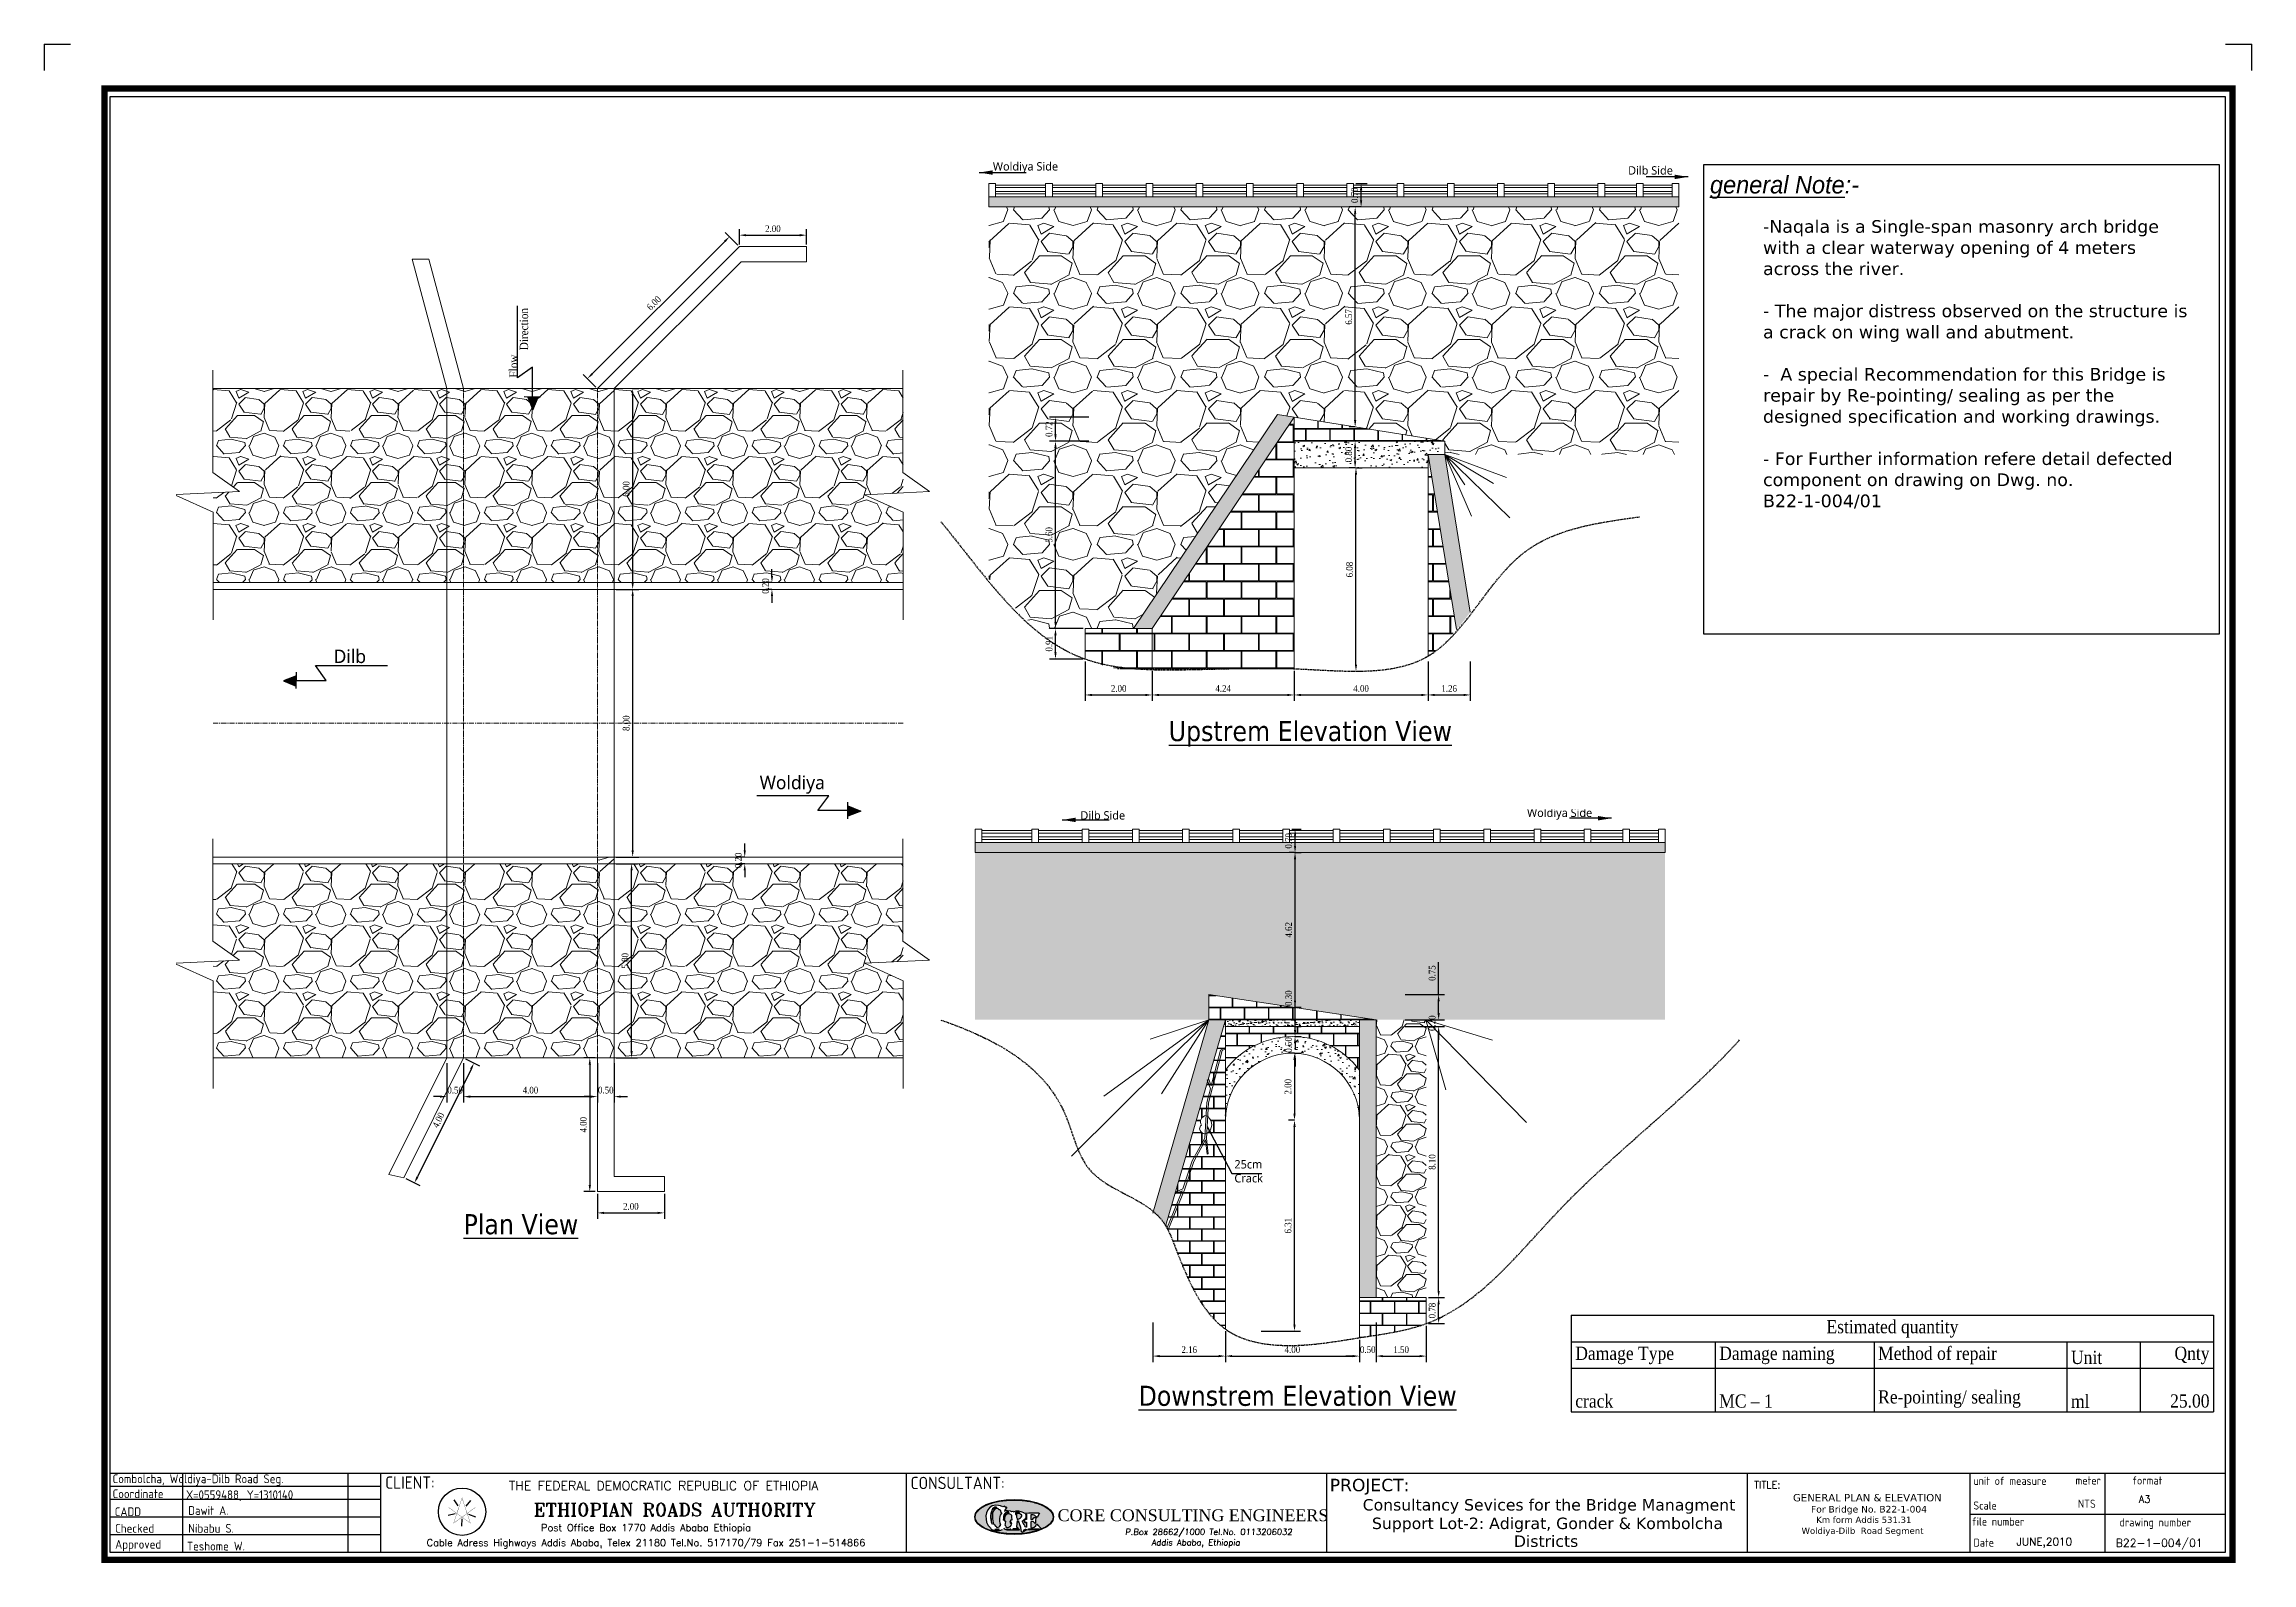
# Paper-space layout 'Layout1' of a CAD drawing. Header units: inches, sheet in millimetres. Extents: x 14 to 854, y 1 to 579.
# The model-space entities are those that its viewports show. They can reach past a viewport. Long polylines and large blocks are cut down to what shows.
import ezdxf
from ezdxf.enums import TextEntityAlignment as Align

# ---------------------------------------------------------------- set-up
doc = ezdxf.new("R2010")
doc.units = ezdxf.units.IN
doc.header["$MEASUREMENT"] = 0
doc.linetypes.add('CENTER', pattern=[2, 1.25, -0.25, 0.25, -0.25])
doc.linetypes.add('HIDDEN', pattern=[0.375, 0.25, -0.125])
for name, color, linetype in [('21', 7, 'Continuous'), ('ATTR', 45, 'Continuous'), ('BOARD-M', 7, 'Continuous'), ('BORD', 211, 'Continuous'), ('C-LOGO', 7, 'Continuous'), ('DIM', 1, 'Continuous'), ('Direction', 6, 'Continuous'), ('ERA_LOGO', 30, 'Continuous'), ('Ground', 3, 'Continuous'), ('Hatch', 8, 'Continuous'), ('LINES', 1, 'Continuous'), ('MARK', 9, 'Continuous'), ('TEXT1', 7, 'Continuous'), ('TEXT2', 7, 'Continuous'), ('TEXTS', 7, 'Continuous'), ('Vp', 7, 'Continuous')]:
    doc.layers.add(name, color=color, linetype=linetype)
for name, color, linetype, lineweight in [('Base', 7, 'Continuous', 0), ('Damage', 6, 'Continuous', 15), ('dima', 7, 'Continuous', 0), ('hach', 251, 'Continuous', 0), ('hand wall', 5, 'Continuous', 9), ('text', 1, 'Continuous', 0), ('wall', 4, 'Continuous', 13)]:
    doc.layers.add(name, color=color, linetype=linetype, lineweight=lineweight)
doc.layers.add('center line', color=251, linetype='CENTER', lineweight=0, plot=False)
doc.layers.get('Vp').off()
doc.styles.add('15', font='romans.shx', dxfattribs={"height": 1.55})
doc.styles.add('25', font='ROMANS', dxfattribs={"height": 2.25})
doc.styles.add('30', font='ROMANT.SHX', dxfattribs={"height": 4})
doc.styles.add('65', font='COMPLEX.SHX', dxfattribs={"oblique": 5, "height": 2.25})
doc.styles.add('BETTY', font='verdana.TTF', dxfattribs={"height": 0.18})
doc.styles.add('ISO', font='ISO.SHX', dxfattribs={"height": 5})
doc.styles.add('ROMANT', font='romant.shx')
doc.styles.add('SIMPLEX', font='simplex.shx', dxfattribs={"height": 0.5})
doc.styles.get("Standard").update_dxf_attribs({"font": 'GARA.TTF'})
doc.dimstyles.get("Standard").update_dxf_attribs({"dimtxt": 0.2, "dimasz": 0.2, "dimexe": 0.18, "dimexo": 0.0625, "dimgap": 0.09, "dimtad": 1, "dimzin": 0, "dimdsep": 46, "dimtxsty": 'Standard', "dimcen": 0.09, "dimclrd": 253, "dimclre": 21, "dimadec": 0, "dimazin": 0, "dimtfac": 1, "dimtix": 1, "dimtofl": 0, "dimtmove": 0, "dimatfit": 3, "dimfxl": 1, "dimfxlon": 1, "dimtolj": 1, "dimtzin": 0, "dimarcsym": 0})
pattern_1 = [(228.0128, (46.26293, 20.81489), (-15.99999646, -18.0000027), [0.26907, -26.638176]), (184.9697, (46.08293, 20.61489), (24.0000021, 1.99998261), [0.461736, -45.71185]), (132.5104, (45.62293, 20.57489), (19.99998144, -22.00001735), [0.325576, -32.232064]), (267.2737, (44.84293, 20.07489), (1.99999204, 40.0000006), [0.420476, -41.627116]), (292.8337, (44.82293, 19.65489), (-10.0000198, 23.99999282), [0.41231, -40.818746]), (357.2737, (44.98293, 19.27489), (-40.0000006, 1.99999204), [0.420476, -41.627116]), (37.6942, (45.40293, 19.254886), (-26.00001469, -19.99998081), [0.55606, -55.0497]), (72.2553, (45.84293, 19.59489), (14.00002153, 43.99999246), [0.524976, -51.97264]), (121.4296, (46.00293, 20.09489), (-16.00001647, 25.99999007), [0.4219, -41.768146]), (175.2364, (45.78293, 20.45489), (22.0000019, -1.9999831), [0.481664, -23.601526]), (222.3974, (45.30293, 20.494886), (-24.0000147, -21.99998416), [0.622896, -61.66675]), (138.8141, (46.82293, 20.05489), (-14.0000059, 11.9999946), [0.2126, -21.04769]), (171.4692, (46.66293, 20.19489), (25.99999657, -4.00001582), [0.404474, -40.04302]), (225, (46.263, 20.2549), (-2e-16, -2), [0.28284, -2.54558]), (203.1986, (46.12293, 20.49489), (9.9999995, 4.0000027), [0.152316, -15.07923]), (291.8014, (45.98293, 20.4349), (-2, 6.0000005), [0.21541, -10.55492]), (30.9638, (46.06293, 20.2349), (5.999996, 4.000005), [0.34986, -11.31205]), (161.565, (46.36293, 20.4149), (4.000001, -1.999997), [0.25298, -6.07157]), (16.3895, (44.82293, 20.43489), (20.0000044, 5.99998542), [0.3544, -35.08569]), (70.3462, (45.16293, 20.53489), (-7.9999905, -22.00000427), [0.29732, -29.434816]), (293.1986, (46.36293, 20.81489), (-4.0000027, 9.9999995), [0.30463, -14.926916]), (343.6105, (46.48293, 20.53489), (-20.0000044, 5.99998542), [0.3544, -35.08569]), (339.444, (44.82293, 19.19489), (-10.0000037, 3.999992), [0.34176, -16.74625]), (294.7751, (45.14293, 19.07489), (-9.9999844, 22.00000684), [0.286356, -28.349286]), (66.8014, (46.38293, 18.81489), (4.0000027, 9.9999995), [0.30463, -14.926916]), (17.354, (46.50293, 19.09489), (-26.00000404, -7.999989), [0.33526, -33.19085]), (69.444, (45.40293, 18.81489), (-3.999992, -10.0000037), [0.17088, -16.91713]), (101.3099, (46.26293, 18.8149), (-1.9999953, 8.0000015), [0.10198, -10.09606]), (165.9638, (46.24293, 18.9149), (6.000001, -1.999996), [0.41231, -7.8339]), (186.009, (45.84293, 19.01489), (19.9999995, 1.99999863), [0.3821, -37.827846]), (303.6901, (46.06293, 20.0549), (-2.000003, 3.999999), [0.28844, -6.92266]), (353.1572, (46.22293, 19.81489), (33.99999873, -4.000016), [0.50359, -49.855126]), (60.9454, (46.72293, 19.75489), (-8.0000001, -14.0000008), [0.20591, -20.38535]), (90, (46.823, 19.9349), (-2, 2), [0.12, -1.88]), (120.2564, (45.80293, 19.07489), (7.9999898, -14.0000049), [0.27785, -27.50704]), (48.0128, (45.66293, 19.31489), (15.99999646, 18.0000027), [0.538144, -26.369104]), (0, (46.023, 19.7149), (2, 2), [0.52, -1.48]), (325.3048, (46.54293, 19.71489), (-19.9999885, 14.0000172), [0.31623, -31.30655]), (254.0546, (46.80293, 19.53489), (-1.9999998, -8.0000003), [0.291204, -14.269016]), (207.646, (46.72293, 19.25489), (-37.99999161, -20.00001543), [0.47413, -46.93895]), (175.4261, (46.30293, 19.03489), (-26.00000112, 1.9999896), [0.5016, -49.65815])]

psp = doc.layouts.get("Layout1")

# ---------------------------------------------------------------- texts
at = {"layer": 'ATTR', "color": 0, "style": 'SIMPLEX'}
psp.add_attdef('JUNE,2010', (764.59, 7.27), 'ent_date', height=2.916, dxfattribs=at)
at = {"layer": 'Base', "style": 'SIMPLEX'}
psp.add_text('A3', height=2.75, dxfattribs=at).set_placement((811.03, 23.57))
psp.add_attdef('B22-1-004/01', (802.29, 6.75), 'ent_dwgno', height=3.025, dxfattribs=at)
at = {"layer": 'C-LOGO', "color": 7, "style": '65', "oblique": 5}
for s, p in [(' P.Box 28662/1000 Tel.No. 0113206032', (456.38, 12.3)), ('Addis Ababa, Ethiopia', (452.27, 8.13))]:
    psp.add_text(s, height=2.3157, dxfattribs=at).set_placement(p, align=Align.MIDDLE)
at = {"layer": 'text', "color": 7, "insert": (399.69, 21.05), "char_height": 4.5122, "width": 166.6527, "attachment_point": 1}
psp.add_mtext('{\\fBook Antiqua|b0|i0|c0|p18;\\C0;CORE CONSULTING ENGINEERS}', dxfattribs=at)
at = {"layer": 'TEXT1', "style": 'ISO'}
for s, height, p in [('Combolcha, Woldiya-Dilb Road Seg.', 3.3354, (40.1, 32.67)), ('CLIENT:', 4.709, (143.82, 31.23)), ('Coordinate', 3.335, (40.1, 26.97)), ('X=0559488, Y=1310140', 3.3354, (68.06, 26.6)), ('CONSULTANT:', 4.7085, (343.72, 31.08)), ('CADD', 3.335, (40.93, 20.14)), ('Dawit A.', 3.335, (68.88, 20.6)), ('Approved', 3.335, (41.08, 7.74)), ('Checked', 3.335, (41.08, 13.81)), ('Teshome W.', 3.335, (68.4, 7.04)), ('Nibabu S.', 3.335, (68.88, 13.81))]:
    psp.add_text(s, height=height, rotation=359.99979, dxfattribs=at).set_placement(p, align=Align.MIDDLE_LEFT)
at = {"layer": 'TEXT1', "color": 7, "style": '30'}
psp.add_text('TITLE:', height=2.712, rotation=359.99979, dxfattribs=at).set_placement((664.7, 30.38), align=Align.MIDDLE_LEFT)
at = {"layer": 'TEXT1', "style": 'ISO'}
for s, height, p in [('unit of measure', 3.0968, (748.12, 30.33)), ('meter', 3.097, (786.95, 30.48)), ('format', 3.097, (808.59, 30.48)), ('file number', 3.0968, (747.58, 14.85)), ('Scale', 3.097, (748.12, 20.95)), ('NTS', 3.097, (787.91, 21.63)), ('drawing number', 3.0968, (803.72, 14.54)), ('Date', 3.097, (748.17, 6.84))]:
    psp.add_text(s, height=height, rotation=359.99979, dxfattribs=at).set_placement(p)
at = {"layer": 'TEXT2'}
for s, height, style, p in [('THE FEDERAL DEMOCRATIC REPUBLIC OF ETHIOPIA', 3.5, '25', (249.78, 30.05)), ('ETHIOPIAN ROADS AUTHORITY', 5, '30', (254.01, 20.9)), ('Cable Adress Highways Addis Ababa, Telex 21180 Tel.No. 517170/79 Fax 251-1-514866', 2.7, '15', (243.07, 8.2)), ('Post Office Box 1770 Addis Ababa Ethiopia', 2.7, '15', (243.07, 13.72))]:
    psp.add_text(s, height=height, dxfattribs=dict(at, style=style)).set_placement(p, align=Align.MIDDLE)
at = {"layer": 'TEXT2', "style": 'BETTY'}
psp.add_text('PROJECT:', height=4.737, rotation=359.99979, dxfattribs=at).set_placement((503.25, 30.3), align=Align.MIDDLE_LEFT)
for s, height, p in [('GENERAL PLAN & ELEVATION', 2.8122, (679.48, 24.08)), ('Consultancy Sevices for the Bridge Managment', 4.3423, (515.77, 20.6)), ('Support Lot-2: Adigrat, Gonder & Kombolcha', 4.3423, (519.29, 13.55)), ('For Bridge No. B22-1-004', 2.531, (686.33, 19.83)), ('Districts', 4.342, (573.29, 6.76)), ('Woldiya-Dilb  Road Segment', 2.3623, (682.74, 11.7))]:
    psp.add_text(s, height=height, rotation=359.99979, dxfattribs=at).set_placement(p)
at = {"layer": 'TEXT2', "color": 1, "style": 'BETTY'}
psp.add_text('Km form Addis 531.31', height=2.3623, rotation=359.99979, dxfattribs=at).set_placement((688.31, 15.89))

msp = doc.modelspace()

# ---------------------------------------------------------------- texts
at = {"char_height": 0.18}
for s, insert, width, attachment_point in [('Estimated quantity', (171.575, 73.352), 8.64815, 8), ('Damage Type', (167.25, 72.989), 1.85185, 7), ('Damage naming', (169.213, 72.989), 2.05556, 7), ('Method of repair', (171.38, 72.989), 2.51852, 7), ('Unit', (174.01, 72.989), 0.88889, 7), ('Qnty', (175.899, 72.989), 0.88889, 9), ('crack', (167.25, 72.394), 1.85185, 7), ('MC – 1', (169.213, 72.394), 2.05556, 7), ('Re-pointing/ sealing', (171.38, 72.394), 2.51852, 7), ('ml', (174.01, 72.394), 0.88889, 7), ('25.00', (175.899, 72.394), 0.88889, 9)]:
    msp.add_mtext(s, dxfattribs=dict(at, insert=insert, width=width, attachment_point=attachment_point))
at = {"layer": 'text', "attachment_point": 1}
for s, insert, char_height, width in [('{\\fSegoe UI|b0|i0|c0|p34;Woldiya Side}', (230.997, 49.142), 0.25, 5.1366), ('{\\fSegoe UI|b0|i0|c0|p34;Dilb Side}', (249.974, 49.021), 0.25, 5.1366), ('{\\fSegoe UI|b0|i0|c0|p34;Dilb}', (62.912, 24.734), 0.4, 5.1366), ('{\\fSegoe UI|b0|i0|c0|p34;Woldiya}', (75.64, 20.964), 0.4, 5.1366), ('{\\fSegoe UI|b0|i0|c0|p34;Dilb Side}', (62.457, -3.231), 0.25, 5.1366), ('{\\fSegoe UI|b0|i0|c0|p34;Woldiya Side}', (75.801, -3.154), 0.25, 5.1366), ('{\\fSegoe UI|b0|i0|c0|p34;25cm Crack}', (67.059, -13.658), 0.25, 0.71207)]:
    msp.add_mtext(s, dxfattribs=dict(at, insert=insert, char_height=char_height, width=width))
at = {"layer": 'text', "char_height": 0.2515, "width": 5.1366, "attachment_point": 1, "rotation": 90}
for s, insert in [('Direction', (68.472, 33.682)), ('Flow ', (68.157, 32.866))]:
    msp.add_mtext(s, dxfattribs=dict(at, insert=insert))
at = {"layer": 'TEXT2', "insert": (165.354, 84.527), "char_height": 0.18, "width": 6.06611, "attachment_point": 1, "style": 'BETTY'}
msp.add_mtext('-Naqala is a Single-span masonry arch bridge with a clear waterway opening of 4 meters across the river. \\P\\P- The major distress observed on the structure is a crack on wing wall and abutment.\\P\\P-  A special Recommendation for this Bridge is repair by Re-pointing/ sealing as per the designed specification and working drawings.\\P\\P- For Further information refere detail defected component on drawing on Dwg. no. B22-1-004/01', dxfattribs=at)
at = {"layer": 'TEXT2', "char_height": 0.6, "attachment_point": 1}
for s, insert, width in [('{\\fTahoma|b0|i0|c0|p34;\\LUpstrem Elevation View}', (236.249, 32.442), 10.53104), ('{\\fTahoma|b0|i0|c0|p34;\\LPlan View}', (66.794, 7.865), 6.00229), ('{\\fTahoma|b0|i0|c0|p34;\\LDownstrem Elevation View}', (64.197, -20.401), 10.53104)]:
    msp.add_mtext(s, dxfattribs=dict(at, insert=insert, width=width))
at = {"layer": 'TEXTS', "insert": (164.6, 85.156), "char_height": 0.25, "width": 7.90321, "attachment_point": 1, "style": 'ROMANT'}
msp.add_mtext('{\\fAlgerian|b0|i1|c0|p82;\\Lgeneral Note\\l:-}', dxfattribs=at)

# ---------------------------------------------------------------- blocks, each defined once
blk = doc.blocks.new('A$C162A0B75')
at = {"layer": 'BOARD-M'}
h = blk.add_hatch(color=256, dxfattribs=at)
edge = h.paths.add_edge_path()
edge.add_spline(control_points=[(13.67, -8.08), (14, -7.94), (14.3, -7.79), (15.09, -7.33), (15.48, -6.98), (15.96, -6.26), (16.05, -5.88), (15.92, -5.15), (15.71, -4.78), (14.99, -4.09), (14.49, -3.77), (13.25, -3.22), (12.52, -3), (10.92, -2.68), (10.05, -2.58), (8.3, -2.53), (7.41, -2.57), (5.72, -2.79), (4.93, -2.97), (3.53, -3.43), (2.92, -3.72), (1.99, -4.37), (1.66, -4.73), (1.38, -5.31), (1.33, -5.53), (1.33, -5.74), (1.33, -6.11), (1.48, -6.48), (2.08, -7.19), (2.53, -7.53), (3.67, -8.11), (4.36, -8.36), (5.9, -8.73), (6.75, -8.85), (8.49, -8.96), (9.39, -8.95), (11.1, -8.78), (11.93, -8.63), (12.89, -8.36), (13.11, -8.29), (13.33, -8.21)], knot_values=[2.317063, 2.317063, 2.317063, 2.317063, 2.500513, 2.500513, 2.85773, 2.85773, 3.214946, 3.214946, 3.572162, 3.572162, 3.929378, 3.929378, 4.286594, 4.286594, 4.643811, 4.643811, 5.001027, 5.001027, 5.358243, 5.358243, 5.715459, 5.715459, 6.072675, 6.072675, 6.283185, 6.283185, 6.283185, 6.640402, 6.640402, 6.997618, 6.997618, 7.354834, 7.354834, 7.71205, 7.71205, 8.069266, 8.069266, 8.426482, 8.426482, 8.537797, 8.537797, 8.537797, 8.537797], degree=3, periodic=0)
edge.add_line((13.33, -8.21), (13.19, -8.19))
edge.add_line((13.19, -8.19), (12.82, -8.19))
edge.add_line((12.82, -8.19), (11.56, -8.22))
edge.add_line((11.56, -8.22), (11.07, -8.19))
edge.add_line((11.07, -8.19), (10.26, -8.59))
edge.add_line((10.26, -8.59), (10.1, -8.6))
edge.add_line((10.1, -8.6), (10.07, -8.52))
edge.add_line((10.07, -8.52), (10.03, -8.46))
edge.add_line((10.03, -8.46), (9.97, -8.16))
edge.add_line((9.97, -8.16), (9.91, -7.71))
edge.add_line((9.91, -7.71), (9.69, -7.05))
edge.add_line((9.69, -7.05), (9.59, -6.74))
edge.add_line((9.59, -6.74), (9.53, -6.71))
edge.add_line((9.53, -6.71), (9.33, -6.76))
edge.add_line((9.33, -6.76), (9.24, -6.75))
edge.add_line((9.24, -6.75), (9.18, -6.76))
edge.add_line((9.18, -6.76), (9.17, -6.97))
edge.add_line((9.17, -6.97), (9.14, -7.63))
edge.add_line((9.14, -7.63), (9.15, -7.69))
edge.add_line((9.15, -7.69), (9.63, -8.15))
edge.add_line((9.63, -8.15), (9.63, -8.22))
edge.add_line((9.63, -8.22), (9.22, -8.23))
edge.add_line((9.22, -8.23), (8.68, -8.2))
edge.add_line((8.68, -8.2), (8.12, -8.24))
edge.add_line((8.12, -8.24), (7.85, -8.25))
edge.add_line((7.85, -8.25), (7.63, -8.25))
edge.add_line((7.63, -8.25), (7.38, -8.24))
edge.add_line((7.38, -8.24), (7.17, -8.17))
edge.add_line((7.17, -8.17), (6.99, -8.13))
edge.add_line((6.99, -8.13), (6.82, -7.99))
edge.add_line((6.82, -7.99), (6.77, -7.9))
edge.add_line((6.77, -7.9), (6.7, -7.83))
edge.add_line((6.7, -7.83), (6.45, -8.08))
edge.add_line((6.45, -8.08), (5.99, -8.29))
edge.add_line((5.99, -8.29), (5.48, -8.34))
edge.add_line((5.48, -8.34), (5.01, -8.31))
edge.add_line((5.01, -8.31), (4.75, -8.22))
edge.add_line((4.75, -8.22), (4.37, -8.03))
edge.add_line((4.37, -8.03), (4.19, -7.8))
edge.add_line((4.19, -7.8), (3.76, -7.37))
edge.add_line((3.76, -7.37), (3.47, -6.73))
edge.add_line((3.47, -6.73), (3.37, -6.18))
edge.add_line((3.37, -6.18), (3.36, -5.55))
edge.add_line((3.36, -5.55), (3.49, -4.93))
edge.add_line((3.49, -4.93), (3.72, -4.38))
edge.add_line((3.72, -4.38), (4.02, -3.99))
edge.add_line((4.02, -3.99), (4.54, -3.64))
edge.add_line((4.54, -3.64), (5.2, -3.5))
edge.add_line((5.2, -3.5), (5.71, -3.55))
edge.add_line((5.71, -3.55), (6.08, -3.65))
edge.add_line((6.08, -3.65), (6.54, -3.81))
edge.add_line((6.54, -3.81), (6.94, -3.73))
edge.add_line((6.94, -3.73), (6.95, -3.87))
edge.add_line((6.95, -3.87), (7.08, -3.81))
edge.add_line((7.08, -3.81), (7.23, -3.89))
edge.add_line((7.23, -3.89), (7.21, -4.01))
edge.add_line((7.21, -4.01), (6.99, -4.31))
edge.add_line((6.99, -4.31), (6.9, -4.55))
edge.add_line((6.9, -4.55), (6.86, -4.63))
edge.add_line((6.86, -4.63), (7.15, -4.55))
edge.add_line((7.15, -4.55), (7.45, -4.51))
edge.add_line((7.45, -4.51), (7.9, -4.56))
edge.add_line((7.9, -4.56), (8.17, -4.68))
edge.add_line((8.17, -4.68), (8.25, -4.75))
edge.add_line((8.25, -4.75), (8.25, -4.68))
edge.add_line((8.25, -4.68), (8.41, -4.67))
edge.add_line((8.41, -4.67), (8.49, -4.71))
edge.add_line((8.49, -4.71), (8.5, -4.75))
edge.add_line((8.5, -4.75), (8.74, -4.71))
edge.add_line((8.74, -4.71), (9.08, -4.6))
edge.add_line((9.08, -4.6), (9.5, -4.58))
edge.add_line((9.5, -4.58), (9.92, -4.68))
edge.add_line((9.92, -4.68), (10.14, -4.75))
edge.add_line((10.14, -4.75), (10.45, -4.92))
edge.add_line((10.45, -4.92), (10.59, -5.01))
edge.add_line((10.59, -5.01), (11.41, -4.99))
edge.add_line((11.41, -4.99), (12.4, -4.95))
edge.add_line((12.4, -4.95), (13, -4.95))
edge.add_line((13, -4.95), (13.27, -4.95))
edge.add_line((13.27, -4.95), (13.32, -4.96))
edge.add_line((13.32, -4.96), (13.34, -5.02))
edge.add_line((13.34, -5.02), (13.44, -5.01))
edge.add_line((13.44, -5.01), (12.98, -5.82))
edge.add_line((12.98, -5.82), (12.83, -5.72))
edge.add_line((12.83, -5.72), (12.66, -5.57))
edge.add_line((12.66, -5.57), (12.55, -5.47))
edge.add_line((12.55, -5.47), (12.42, -5.37))
edge.add_line((12.42, -5.37), (12.24, -5.32))
edge.add_line((12.24, -5.32), (12.11, -5.33))
edge.add_line((12.11, -5.33), (11.91, -5.33))
edge.add_line((11.91, -5.33), (11.84, -5.33))
edge.add_line((11.84, -5.33), (11.82, -6.23))
edge.add_line((11.82, -6.23), (12.16, -6.21))
edge.add_line((12.16, -6.21), (12.4, -5.9))
edge.add_line((12.4, -5.9), (12.47, -5.81))
edge.add_line((12.47, -5.81), (12.73, -5.86))
edge.add_line((12.73, -5.86), (12.72, -6.49))
edge.add_line((12.72, -6.49), (12.72, -6.9))
edge.add_line((12.72, -6.9), (12.6, -6.96))
edge.add_line((12.6, -6.96), (12.25, -6.62))
edge.add_line((12.25, -6.62), (11.82, -6.64))
edge.add_line((11.82, -6.64), (11.81, -7.64))
edge.add_line((11.81, -7.64), (11.83, -7.73))
edge.add_line((11.83, -7.73), (12.05, -7.77))
edge.add_line((12.05, -7.77), (12.46, -7.67))
edge.add_line((12.46, -7.67), (12.73, -7.41))
edge.add_line((12.73, -7.41), (12.83, -7.19))
edge.add_line((12.83, -7.19), (12.9, -7.09))
edge.add_line((12.9, -7.09), (13.03, -7.11))
edge.add_line((13.03, -7.11), (13.05, -7.16))
edge.add_line((13.05, -7.16), (13.04, -7.26))
edge.add_line((13.04, -7.26), (13.15, -7.26))
edge.add_line((13.15, -7.26), (13.21, -7.21))
edge.add_line((13.21, -7.21), (13.31, -7.46))
edge.add_line((13.31, -7.46), (13.52, -7.69))
edge.add_line((13.52, -7.69), (13.68, -7.88))
edge.add_line((13.68, -7.88), (13.72, -7.98))
edge.add_line((13.72, -7.98), (13.67, -8.08))
h.paths.add_polyline_path([(5.22, -4.02), (5.32, -4), (5.34, -3.93), (5.32, -3.9), (5.06, -3.92), (4.83, -4.01), (4.61, -4.21), (4.48, -4.45), (4.38, -4.72), (4.25, -5.09), (4.22, -5.46), (4.21, -5.91), (4.25, -6.26), (4.32, -6.63), (4.46, -7), (4.54, -7.12), (4.57, -7.06), (4.49, -6.85), (4.41, -6.59), (4.38, -6.23), (4.34, -5.8), (4.36, -5.29), (4.44, -4.88), (4.55, -4.55), (4.62, -4.34), (4.75, -4.2), (4.9, -4.08), (5.05, -4.05)], flags=17)
h.paths.add_polyline_path([(6.12, -5.4), (6.27, -5.16), (6.32, -5.06), (6.34, -5.03), (6.28, -4.97), (6.25, -5.02), (6.02, -4.39), (5.86, -4.39), (5.72, -4.28), (5.51, -4.14), (5.26, -4.14), (4.98, -4.31), (4.77, -4.58), (4.62, -5.04), (4.57, -5.42), (4.59, -6.03), (4.66, -6.55), (4.8, -7.01), (4.96, -7.25), (5.15, -7.46), (5.26, -7.55), (5.33, -7.6), (5.34, -7.66), (5.34, -7.73), (5.52, -7.73), (5.84, -7.59), (6, -7.45), (6.12, -7.3), (6.17, -7.3), (6.02, -6.89), (5.96, -6.51), (5.98, -6.04), (6.03, -5.68)], flags=17)
h.paths.add_polyline_path([(8.19, -5.84), (8.15, -5.37), (8, -5.21), (7.81, -5.12), (7.53, -5.06), (7.34, -5.12), (7.14, -5.27), (6.99, -5.57), (6.89, -6.08), (6.87, -6.47), (6.94, -6.52), (7.04, -6.5), (7.11, -6.59), (7.07, -6.98), (6.99, -7.32), (7.03, -7.35), (7.19, -7.61), (7.31, -7.76), (7.47, -7.76), (7.67, -7.72), (7.86, -7.57), (8.03, -7.36), (8.14, -7.09), (8.17, -6.93), (8.11, -6.91), (7.98, -6.93), (7.93, -6.85), (8.08, -6.81), (8.09, -6.74), (8.02, -6.68), (7.89, -6.74), (7.86, -6.69), (7.92, -6.55), (7.98, -6.42), (7.98, -6.34), (8.08, -6.34), (8.23, -6.33), (8.22, -6.21)], flags=17)
h.paths.add_polyline_path([(7.08, -5.04), (7.25, -4.96), (7.36, -4.95), (7.5, -4.94), (7.64, -4.95), (7.73, -4.96), (7.7, -4.89), (7.66, -4.86), (7.48, -4.86), (7.32, -4.85), (7.07, -4.94), (6.92, -5.06), (6.75, -5.33), (6.68, -5.64), (6.64, -5.86), (6.64, -6.05), (6.63, -6.26), (6.65, -6.37), (6.69, -6.33), (6.7, -6.25), (6.71, -6.09), (6.74, -5.82), (6.77, -5.61), (6.84, -5.34), (6.94, -5.18)], flags=17)
h.paths.add_polyline_path([(5.72, -8.13), (5.82, -8.09), (5.87, -8.09), (5.87, -8.06), (5.85, -8.04), (5.78, -8.04), (5.72, -8.04), (5.68, -8.07), (5.65, -8.09), (5.58, -8.1), (5.52, -8.09), (5.43, -8.1), (5.34, -8.1), (5.27, -8.1), (5.23, -8.1), (5.15, -8.09), (5.1, -8.09), (5.04, -8.09), (5.03, -8.14), (5.07, -8.14), (5.21, -8.14), (5.28, -8.15), (5.39, -8.15), (5.49, -8.16), (5.55, -8.16), (5.62, -8.15)], flags=17)
h.paths.add_polyline_path([(9.22, -8.01), (9.15, -7.96), (9.03, -7.96), (8.88, -7.97), (8.69, -7.98), (8.57, -7.98), (8.5, -7.98), (8.45, -8.03), (8.4, -8.06), (8.41, -8.1), (8.5, -8.09), (8.68, -8.09), (8.89, -8.09), (9.07, -8.1), (9.18, -8.11), (9.25, -8.1)], flags=17)
h.paths.add_polyline_path([(7.76, -8.09), (7.87, -8.08), (7.92, -8.07), (7.99, -8.02), (8.04, -8), (8, -7.98), (7.98, -7.98), (7.95, -7.99), (7.9, -8.01), (7.85, -8.02), (7.76, -8.04), (7.64, -8.05), (7.51, -8.05), (7.41, -8.04), (7.32, -8.06), (7.24, -8.04), (7.19, -8.06), (7.19, -8.07), (7.22, -8.09), (7.31, -8.09), (7.37, -8.11), (7.47, -8.11), (7.54, -8.11), (7.56, -8.11), (7.59, -8.11), (7.66, -8.11)], flags=17)
h.paths.add_polyline_path([(9.48, -6.49), (9.43, -6.5), (9.38, -6.5), (9.31, -6.5), (9.24, -6.5), (9.21, -6.54), (9.2, -6.59), (9.23, -6.61), (9.25, -6.59), (9.27, -6.56), (9.31, -6.54), (9.37, -6.54), (9.43, -6.54), (9.47, -6.54)], flags=17)
h.paths.add_polyline_path([(10.1, -5.57), (10.1, -5.36), (10.02, -5.27), (9.92, -5.27), (9.84, -5.22), (9.76, -5.15), (9.66, -5.08), (9.52, -5.08), (9.42, -5.11), (9.28, -5.11), (9.17, -5.11), (9.13, -5.15), (9.13, -5.32), (9.13, -5.53), (9.14, -5.76), (9.15, -5.92), (9.21, -6.01), (9.21, -6.13), (9.21, -6.21), (9.41, -6.18), (9.69, -6.05), (9.86, -5.91), (10, -5.77)], flags=17)
h.paths.add_polyline_path([(9.64, -4.89), (9.49, -4.88), (9.33, -4.88), (9.19, -4.88), (9.05, -4.91), (8.98, -4.92), (8.93, -4.96), (8.93, -5.11), (8.92, -5.22), (8.93, -5.28), (8.98, -5.25), (8.98, -5.16), (8.98, -5.04), (9.01, -4.98), (9.14, -4.95), (9.3, -4.95), (9.46, -4.95), (9.56, -4.96), (9.65, -4.99), (9.68, -5), (9.7, -4.94)], flags=17)
h.paths.add_polyline_path([(11, -6.75), (10.98, -6.71), (10.93, -6.73), (10.86, -6.75), (10.75, -6.79), (10.66, -6.79), (10.65, -6.71), (10.68, -6.66), (10.68, -6.62), (10.63, -6.63), (10.59, -6.66), (10.55, -6.64), (10.53, -6.54), (10.54, -6.47), (10.58, -6.44), (10.65, -6.35), (10.78, -6.27), (10.86, -6.22), (10.94, -6.23), (11.01, -6.23), (11.02, -6.19), (11.02, -5.56), (11.01, -5.24), (10.98, -5.22), (10.92, -5.19), (10.85, -5.18), (10.83, -5.21), (10.85, -5.26), (10.89, -5.31), (10.93, -5.39), (10.93, -5.6), (10.91, -5.8), (10.85, -5.96), (10.75, -6.07), (10.64, -6.18), (10.5, -6.31), (10.35, -6.42), (10.25, -6.44), (10.24, -6.49), (10.24, -6.55), (10.24, -6.63), (10.28, -6.74), (10.38, -6.91), (10.53, -7.14), (10.71, -7.41), (10.83, -7.57), (10.96, -7.66), (11.01, -7.66)], flags=17)
h.paths.add_polyline_path([(10.75, -8.13), (10.89, -8.09), (10.87, -8.05), (10.84, -8.05), (10.77, -8.07), (10.67, -8.11), (10.57, -8.15), (10.51, -8.2), (10.42, -8.25), (10.36, -8.29), (10.4, -8.31), (10.46, -8.29), (10.52, -8.24), (10.6, -8.19), (10.7, -8.16)], flags=17)
h.paths.add_polyline_path([(13.42, -7.98), (13.27, -7.98), (12.98, -7.99), (12.62, -7.99), (12.31, -7.97), (12, -7.98), (11.61, -7.98), (11.39, -7.99), (11.38, -8.03), (11.4, -8.06), (11.62, -8.04), (12, -8.05), (12.28, -8.04), (12.57, -8.04), (12.86, -8.04), (13.16, -8.04), (13.32, -8.04), (13.43, -8.04)], flags=17)
for points in [[(6.94, -3.73), (6.54, -3.81), (6.08, -3.65), (5.71, -3.55), (5.2, -3.5), (4.54, -3.64), (4.02, -3.99), (3.72, -4.38), (3.49, -4.93), (3.36, -5.55), (3.37, -6.18), (3.47, -6.73), (3.76, -7.37), (4.19, -7.8), (4.37, -8.03), (4.75, -8.22), (5.01, -8.31), (5.48, -8.34), (5.99, -8.29), (6.45, -8.08)], [(6.02, -4.39), (5.86, -4.39), (5.72, -4.28), (5.51, -4.14), (5.26, -4.14), (4.98, -4.31), (4.77, -4.58), (4.62, -5.04), (4.57, -5.42), (4.59, -6.03), (4.66, -6.55), (4.8, -7.01), (4.96, -7.25), (5.15, -7.46), (5.26, -7.55), (5.33, -7.6), (5.34, -7.66), (5.34, -7.73), (5.52, -7.73), (5.84, -7.59), (6, -7.45), (6.12, -7.3), (6.17, -7.3), (6.02, -6.89), (5.96, -6.51), (5.98, -6.04), (6.03, -5.68), (6.12, -5.4), (6.27, -5.16), (6.32, -5.06), (6.34, -5.03), (6.28, -4.97)], [(6.94, -3.73), (6.95, -3.87), (7.08, -3.81), (7.23, -3.89), (7.21, -4.01), (6.99, -4.31), (6.9, -4.55), (6.86, -4.63), (7.15, -4.55), (7.45, -4.51), (7.9, -4.56), (8.17, -4.68), (8.25, -4.75), (8.25, -4.68), (8.41, -4.67), (8.49, -4.71), (8.5, -4.75), (8.74, -4.71), (9.08, -4.6), (9.5, -4.58), (9.92, -4.68), (10.14, -4.75), (10.45, -4.92), (10.59, -5.01), (11.41, -4.99), (12.4, -4.95), (13, -4.95), (13.27, -4.95), (13.32, -4.96), (13.34, -5.02), (13.44, -5.01), (12.98, -5.82), (12.83, -5.72), (12.66, -5.57), (12.55, -5.47), (12.42, -5.37), (12.24, -5.32), (12.11, -5.33), (11.91, -5.33), (11.84, -5.33), (11.82, -6.23), (12.16, -6.21), (12.4, -5.9), (12.47, -5.81), (12.73, -5.86), (12.72, -6.49), (12.72, -6.9), (12.6, -6.96), (12.25, -6.62), (11.82, -6.64), (11.81, -7.64), (11.83, -7.73), (12.05, -7.77), (12.46, -7.67), (12.73, -7.41), (12.83, -7.19), (12.9, -7.09), (13.03, -7.11), (13.05, -7.16), (13.04, -7.26), (13.15, -7.26), (13.21, -7.21), (13.31, -7.46), (13.52, -7.69), (13.68, -7.88), (13.67, -8.08), (13.53, -8.14), (13.33, -8.19), (12.82, -8.19), (11.56, -8.22), (11.07, -8.19), (10.26, -8.59), (10.1, -8.6), (10.07, -8.52), (10.03, -8.46), (9.97, -8.16), (9.91, -7.71), (9.69, -7.05), (9.59, -6.74), (9.53, -6.71), (9.33, -6.76), (9.24, -6.75), (9.18, -6.76), (9.17, -6.97), (9.14, -7.63), (9.15, -7.69), (9.63, -8.15), (9.63, -8.22), (9.22, -8.23), (8.68, -8.2), (8.12, -8.24), (7.85, -8.25), (7.63, -8.25), (7.38, -8.24), (7.17, -8.17), (6.99, -8.13), (6.82, -7.99), (6.77, -7.9), (6.7, -7.83), (6.7, -7.83)], [(6.02, -4.39), (6.25, -5.02), (6.28, -4.97)]]:
    blk.add_lwpolyline(points, dxfattribs=at)
for points in [[(5.32, -4), (5.34, -3.93), (5.32, -3.9), (5.06, -3.92), (4.83, -4.01), (4.61, -4.21), (4.48, -4.45), (4.38, -4.72), (4.25, -5.09), (4.22, -5.46), (4.21, -5.91), (4.25, -6.26), (4.32, -6.63), (4.46, -7), (4.54, -7.12), (4.57, -7.06), (4.49, -6.85), (4.41, -6.59), (4.38, -6.23), (4.34, -5.8), (4.36, -5.29), (4.44, -4.88), (4.55, -4.55), (4.62, -4.34), (4.75, -4.2), (4.9, -4.08), (5.05, -4.05), (5.22, -4.02)], [(5.04, -8.09), (5.03, -8.14), (5.07, -8.14), (5.21, -8.14), (5.28, -8.15), (5.39, -8.15), (5.49, -8.16), (5.55, -8.16), (5.62, -8.15), (5.72, -8.13), (5.82, -8.09), (5.87, -8.09), (5.87, -8.06), (5.85, -8.04), (5.78, -8.04), (5.72, -8.04), (5.68, -8.07), (5.65, -8.09), (5.58, -8.1), (5.52, -8.09), (5.43, -8.1), (5.34, -8.1), (5.27, -8.1), (5.23, -8.1), (5.15, -8.09), (5.1, -8.09)], [(6.65, -6.37), (6.69, -6.33), (6.7, -6.25), (6.71, -6.09), (6.74, -5.82), (6.77, -5.61), (6.84, -5.34), (6.94, -5.18), (7.08, -5.04), (7.25, -4.96), (7.36, -4.95), (7.5, -4.94), (7.64, -4.95), (7.73, -4.96), (7.7, -4.89), (7.66, -4.86), (7.48, -4.86), (7.32, -4.85), (7.07, -4.94), (6.92, -5.06), (6.75, -5.33), (6.68, -5.64), (6.64, -5.86), (6.64, -6.05), (6.63, -6.26)], [(6.99, -7.32), (7.07, -6.98), (7.11, -6.59), (7.04, -6.5), (6.94, -6.52), (6.87, -6.47), (6.89, -6.08), (6.99, -5.57), (7.14, -5.27), (7.34, -5.12), (7.53, -5.06), (7.81, -5.12), (8, -5.21), (8.15, -5.37), (8.19, -5.84), (8.22, -6.21), (8.23, -6.33), (8.08, -6.34), (7.98, -6.34), (7.98, -6.42), (7.92, -6.55), (7.86, -6.69), (7.89, -6.74), (8.02, -6.68), (8.09, -6.74), (8.08, -6.81), (7.93, -6.85), (7.98, -6.93), (8.11, -6.91), (8.17, -6.93), (8.14, -7.09), (8.03, -7.36), (7.86, -7.57), (7.67, -7.72), (7.47, -7.76), (7.31, -7.76), (7.19, -7.61), (7.03, -7.35), (6.99, -7.32)], [(8, -7.98), (8.04, -8), (7.99, -8.02), (7.92, -8.07), (7.87, -8.08), (7.76, -8.09), (7.66, -8.11), (7.59, -8.11), (7.56, -8.11), (7.54, -8.11), (7.47, -8.11), (7.37, -8.11), (7.31, -8.09), (7.22, -8.09), (7.19, -8.07), (7.19, -8.06), (7.24, -8.04), (7.32, -8.06), (7.41, -8.04), (7.51, -8.05), (7.64, -8.05), (7.76, -8.04), (7.85, -8.02), (7.9, -8.01), (7.95, -7.99), (7.98, -7.98)], [(9.25, -8.1), (9.22, -8.01), (9.15, -7.96), (9.03, -7.96), (8.88, -7.97), (8.69, -7.98), (8.57, -7.98), (8.5, -7.98), (8.45, -8.03), (8.4, -8.06), (8.41, -8.1), (8.5, -8.09), (8.68, -8.09), (8.89, -8.09), (9.07, -8.1), (9.18, -8.11)], [(9.68, -5), (9.7, -4.94), (9.64, -4.89), (9.49, -4.88), (9.33, -4.88), (9.19, -4.88), (9.05, -4.91), (8.98, -4.92), (8.93, -4.96), (8.93, -5.11), (8.92, -5.22), (8.93, -5.28), (8.98, -5.25), (8.98, -5.16), (8.98, -5.04), (9.01, -4.98), (9.14, -4.95), (9.3, -4.95), (9.46, -4.95), (9.56, -4.96), (9.65, -4.99)], [(9.21, -6.21), (9.41, -6.18), (9.69, -6.05), (9.86, -5.91), (10, -5.77), (10.1, -5.57), (10.1, -5.36), (10.02, -5.27), (9.92, -5.27), (9.84, -5.22), (9.76, -5.15), (9.66, -5.08), (9.52, -5.08), (9.42, -5.11), (9.28, -5.11), (9.17, -5.11), (9.13, -5.15), (9.13, -5.32), (9.13, -5.53), (9.14, -5.76), (9.15, -5.92), (9.21, -6.01), (9.21, -6.13)], [(9.23, -6.61), (9.2, -6.59), (9.21, -6.54), (9.24, -6.5), (9.31, -6.5), (9.38, -6.5), (9.43, -6.5), (9.48, -6.49), (9.48, -6.49), (9.47, -6.54), (9.43, -6.54), (9.37, -6.54), (9.31, -6.54), (9.27, -6.56), (9.25, -6.59)], [(10.83, -5.21), (10.85, -5.18), (10.92, -5.19), (10.98, -5.22), (11.01, -5.24), (11.02, -5.56), (11.02, -6.19), (11.01, -6.23), (10.94, -6.23), (10.86, -6.22), (10.78, -6.27), (10.65, -6.35), (10.58, -6.44), (10.54, -6.47), (10.53, -6.54), (10.55, -6.64), (10.59, -6.66), (10.63, -6.63), (10.68, -6.62), (10.68, -6.66), (10.65, -6.71), (10.66, -6.79), (10.75, -6.79), (10.86, -6.75), (10.93, -6.73), (10.98, -6.71), (11, -6.75), (11.01, -7.66), (10.96, -7.66), (10.83, -7.57), (10.71, -7.41), (10.53, -7.14), (10.38, -6.91), (10.28, -6.74), (10.24, -6.63), (10.24, -6.55), (10.24, -6.49), (10.25, -6.44), (10.35, -6.42), (10.5, -6.31), (10.64, -6.18), (10.75, -6.07), (10.85, -5.96), (10.91, -5.8), (10.93, -5.6), (10.93, -5.39), (10.89, -5.31), (10.85, -5.26)], [(10.89, -8.09), (10.75, -8.13), (10.7, -8.16), (10.6, -8.19), (10.52, -8.24), (10.46, -8.29), (10.4, -8.31), (10.36, -8.29), (10.42, -8.25), (10.51, -8.2), (10.57, -8.15), (10.67, -8.11), (10.77, -8.07), (10.84, -8.05), (10.87, -8.05)], [(13.42, -7.98), (13.43, -8.04), (13.32, -8.04), (13.16, -8.04), (12.86, -8.04), (12.57, -8.04), (12.28, -8.04), (12, -8.05), (11.62, -8.04), (11.4, -8.06), (11.38, -8.03), (11.39, -7.99), (11.61, -7.98), (12, -7.98), (12.31, -7.97), (12.62, -7.99), (12.98, -7.99), (13.27, -7.98)]]:
    blk.add_lwpolyline(points, close=True, dxfattribs=at)
blk.add_ellipse((8.67, -5.74), major_axis=(-7.42, 0), ratio=0.442178, dxfattribs=at)
blk.add_open_spline([(1.33, -5.74), (1.33, -6.11), (1.48, -6.48), (2.08, -7.19), (2.53, -7.53), (3.67, -8.11), (4.36, -8.36), (5.9, -8.73), (6.75, -8.85), (8.49, -8.96), (9.39, -8.95), (11.1, -8.78), (11.93, -8.63), (13.4, -8.21), (14.05, -7.94), (15.09, -7.33), (15.48, -6.98), (15.96, -6.26), (16.05, -5.88), (15.92, -5.15), (15.71, -4.78), (14.99, -4.09), (14.49, -3.77), (13.25, -3.22), (12.52, -3), (10.92, -2.68), (10.05, -2.58), (8.3, -2.53), (7.41, -2.57), (5.72, -2.79), (4.93, -2.97), (3.53, -3.43), (2.92, -3.72), (1.99, -4.37), (1.66, -4.73), (1.38, -5.31), (1.33, -5.53), (1.33, -5.74)], degree=3, knots=[0, 0, 0, 0, 0.357216, 0.357216, 0.714432, 0.714432, 1.071649, 1.071649, 1.428865, 1.428865, 1.786081, 1.786081, 2.143297, 2.143297, 2.500513, 2.500513, 2.85773, 2.85773, 3.214946, 3.214946, 3.572162, 3.572162, 3.929378, 3.929378, 4.286594, 4.286594, 4.643811, 4.643811, 5.001027, 5.001027, 5.358243, 5.358243, 5.715459, 5.715459, 6.072675, 6.072675, 6.283185, 6.283185, 6.283185, 6.283185], dxfattribs=at)
blk = doc.blocks.new('*D1')
at = {"color": 21, "lineweight": -2}
for p, q in [((66.792, 12.377), (66.792, 11.197)), ((70.792, 12.377), (70.792, 11.197))]:
    blk.add_line(p, q, dxfattribs=at)
at = {"color": 253, "lineweight": -2}
blk.add_line((66.992, 11.377), (70.592, 11.377), dxfattribs=at)
at = {"color": 253}
for points in [[(66.992, 11.411), (66.992, 11.344), (66.792, 11.377)], [(70.592, 11.411), (70.592, 11.344), (70.792, 11.377)]]:
    blk.add_solid(points, dxfattribs=at)
at = {"layer": 'Defpoints', "color": 0}
for p in [(66.792, 12.537), (70.792, 12.537), (70.792, 11.377)]:
    blk.add_point(p, dxfattribs=at)
at = {"color": 0, "insert": (68.792, 11.569), "char_height": 0.2, "attachment_point": 5}
blk.add_mtext('\\A1;4.00', dxfattribs=at)
blk = doc.blocks.new('*D2')
at = {"color": 21, "lineweight": -2}
for p, q in [((66.292, 12.377), (66.292, 11.197)), ((66.792, 12.377), (66.792, 11.197))]:
    blk.add_line(p, q, dxfattribs=at)
at = {"color": 253, "lineweight": -2}
for p, q in [((66.092, 11.377), (65.892, 11.377)), ((66.992, 11.377), (67.192, 11.377))]:
    blk.add_line(p, q, dxfattribs=at)
at = {"color": 253}
for points in [[(66.092, 11.411), (66.092, 11.344), (66.292, 11.377)], [(66.992, 11.411), (66.992, 11.344), (66.792, 11.377)]]:
    blk.add_solid(points, dxfattribs=at)
at = {"layer": 'Defpoints', "color": 0}
for p in [(66.292, 12.537), (66.792, 12.537), (66.792, 11.377)]:
    blk.add_point(p, dxfattribs=at)
at = {"color": 0, "insert": (66.542, 11.57), "char_height": 0.2, "attachment_point": 5}
blk.add_mtext('\\A1;0.50', dxfattribs=at)
blk = doc.blocks.new('*D3')
at = {"color": 21, "lineweight": -2}
for p, q in [((70.792, 12.377), (70.792, 11.197)), ((71.292, 12.377), (71.292, 11.197))]:
    blk.add_line(p, q, dxfattribs=at)
at = {"color": 253, "lineweight": -2}
for p, q in [((70.592, 11.377), (70.392, 11.377)), ((71.492, 11.377), (71.692, 11.377))]:
    blk.add_line(p, q, dxfattribs=at)
at = {"color": 253}
for points in [[(70.592, 11.411), (70.592, 11.344), (70.792, 11.377)], [(71.492, 11.411), (71.492, 11.344), (71.292, 11.377)]]:
    blk.add_solid(points, dxfattribs=at)
at = {"layer": 'Defpoints', "color": 0}
for p in [(70.792, 12.537), (71.292, 12.537), (71.292, 11.377)]:
    blk.add_point(p, dxfattribs=at)
at = {"color": 0, "insert": (71.042, 11.57), "char_height": 0.2, "attachment_point": 5}
blk.add_mtext('\\A1;0.50', dxfattribs=at)
blk = doc.blocks.new('*D4')
at = {"color": 21, "lineweight": -2}
for p, q in [((66.848, 12.509), (67.267, 12.301)), ((65.069, 8.926), (65.488, 8.718))]:
    blk.add_line(p, q, dxfattribs=at)
at = {"color": 253, "lineweight": -2}
blk.add_line((67.017, 12.202), (65.416, 8.977), dxfattribs=at)
at = {"color": 253}
for points in [[(66.987, 12.217), (67.047, 12.187), (67.106, 12.381)], [(65.386, 8.992), (65.446, 8.963), (65.327, 8.798)]]:
    blk.add_solid(points, dxfattribs=at)
at = {"layer": 'Defpoints', "color": 0}
for p in [(66.792, 12.537), (65.013, 8.954), (65.327, 8.798)]:
    blk.add_point(p, dxfattribs=at)
at = {"color": 0, "insert": (66.044, 10.675), "char_height": 0.2, "attachment_point": 5, "rotation": 63.5988}
blk.add_mtext('\\A1;4.00', dxfattribs=at)
blk = doc.blocks.new('*D5')
at = {"color": 21, "lineweight": -2}
for p, q in [((70.73, 12.537), (70.385, 12.537)), ((70.73, 8.537), (70.385, 8.537))]:
    blk.add_line(p, q, dxfattribs=at)
at = {"color": 253, "lineweight": -2}
blk.add_line((70.565, 12.337), (70.565, 8.737), dxfattribs=at)
at = {"color": 253}
for points in [[(70.532, 12.337), (70.599, 12.337), (70.565, 12.537)], [(70.532, 8.737), (70.599, 8.737), (70.565, 8.537)]]:
    blk.add_solid(points, dxfattribs=at)
at = {"layer": 'Defpoints', "color": 0}
for p in [(70.792, 12.537), (70.565, 8.537), (70.792, 8.537)]:
    blk.add_point(p, dxfattribs=at)
at = {"color": 0, "insert": (70.373, 10.537), "char_height": 0.2, "attachment_point": 5, "rotation": 90}
blk.add_mtext('\\A1;4.00', dxfattribs=at)
blk = doc.blocks.new('*D6')
at = {"color": 21, "lineweight": -2}
for p, q in [((71.355, 18.337), (71.994, 18.337)), ((71.355, 12.537), (71.994, 12.537))]:
    blk.add_line(p, q, dxfattribs=at)
at = {"color": 253, "lineweight": -2}
blk.add_line((71.814, 12.737), (71.814, 18.137), dxfattribs=at)
at = {"color": 253}
for points in [[(71.78, 18.137), (71.847, 18.137), (71.814, 18.337)], [(71.78, 12.737), (71.847, 12.737), (71.814, 12.537)]]:
    blk.add_solid(points, dxfattribs=at)
at = {"layer": 'Defpoints', "color": 0}
for p in [(71.292, 18.337), (71.814, 18.337), (71.292, 12.537)]:
    blk.add_point(p, dxfattribs=at)
at = {"color": 0, "insert": (71.621, 15.437), "char_height": 0.2, "attachment_point": 5, "rotation": 90}
blk.add_mtext('\\A1;5.80', dxfattribs=at)
blk = doc.blocks.new('*D7')
at = {"color": 21, "lineweight": -2}
for p, q in [((71.355, 26.537), (72.026, 26.537)), ((71.355, 18.537), (72.026, 18.537))]:
    blk.add_line(p, q, dxfattribs=at)
at = {"color": 253, "lineweight": -2}
blk.add_line((71.846, 18.737), (71.846, 26.337), dxfattribs=at)
at = {"color": 253}
for points in [[(71.812, 26.337), (71.879, 26.337), (71.846, 26.537)], [(71.812, 18.737), (71.879, 18.737), (71.846, 18.537)]]:
    blk.add_solid(points, dxfattribs=at)
at = {"layer": 'Defpoints', "color": 0}
for p in [(71.292, 26.537), (71.846, 26.537), (71.292, 18.537)]:
    blk.add_point(p, dxfattribs=at)
at = {"color": 0, "insert": (71.653, 22.537), "char_height": 0.2, "attachment_point": 5, "rotation": 90}
blk.add_mtext('\\A1;8.00', dxfattribs=at)
blk = doc.blocks.new('*D8')
at = {"color": 21, "lineweight": -2}
for p, q in [((71.846, 32.537), (72.026, 32.537)), ((71.355, 26.537), (72.026, 26.537))]:
    blk.add_line(p, q, dxfattribs=at)
at = {"color": 253, "lineweight": -2}
blk.add_line((71.846, 26.737), (71.846, 32.337), dxfattribs=at)
at = {"color": 253}
for points in [[(71.812, 32.337), (71.879, 32.337), (71.846, 32.537)], [(71.812, 26.737), (71.879, 26.737), (71.846, 26.537)]]:
    blk.add_solid(points, dxfattribs=at)
at = {"layer": 'Defpoints', "color": 0}
for p in [(71.846, 32.537), (71.846, 32.537), (71.292, 26.537)]:
    blk.add_point(p, dxfattribs=at)
at = {"color": 0, "insert": (71.653, 29.537), "char_height": 0.2, "attachment_point": 5, "rotation": 90}
blk.add_mtext('\\A1;6.00', dxfattribs=at)
blk = doc.blocks.new('*D9')
at = {"color": 21, "lineweight": -2}
for p, q in [((74.99, 36.824), (74.61, 37.204)), ((70.748, 32.581), (70.368, 32.961))]:
    blk.add_line(p, q, dxfattribs=at)
at = {"color": 253, "lineweight": -2}
blk.add_line((70.636, 32.975), (74.596, 36.935), dxfattribs=at)
at = {"color": 253}
for points in [[(74.573, 36.959), (74.62, 36.911), (74.738, 37.076)], [(70.613, 32.999), (70.66, 32.952), (70.495, 32.834)]]:
    blk.add_solid(points, dxfattribs=at)
at = {"layer": 'Defpoints', "color": 0}
for p in [(74.738, 37.076), (75.035, 36.779), (70.792, 32.537)]:
    blk.add_point(p, dxfattribs=at)
at = {"color": 0, "insert": (72.48, 35.091), "char_height": 0.2, "attachment_point": 5, "rotation": 45}
blk.add_mtext('\\A1;6.00', dxfattribs=at)
blk = doc.blocks.new('*D10')
at = {"color": 21, "lineweight": -2}
for p, q in [((75.035, 36.842), (75.035, 37.301)), ((77.035, 36.842), (77.035, 37.301))]:
    blk.add_line(p, q, dxfattribs=at)
at = {"color": 253, "lineweight": -2}
blk.add_line((75.235, 37.121), (76.835, 37.121), dxfattribs=at)
at = {"color": 253}
for points in [[(75.235, 37.154), (75.235, 37.087), (75.035, 37.121)], [(76.835, 37.154), (76.835, 37.087), (77.035, 37.121)]]:
    blk.add_solid(points, dxfattribs=at)
at = {"layer": 'Defpoints', "color": 0}
for p in [(77.035, 37.121), (75.035, 36.779), (77.035, 36.779)]:
    blk.add_point(p, dxfattribs=at)
at = {"color": 0, "insert": (76.035, 37.313), "char_height": 0.2, "attachment_point": 5}
blk.add_mtext('\\A1;2.00', dxfattribs=at)
blk = doc.blocks.new('*D12')
at = {"layer": 'Defpoints', "color": 0}
for p in [(64.627, -15.242), (66.792, -18.71), (66.792, -19.515)]:
    blk.add_point(p, dxfattribs=at)
at = {"layer": 'dima', "color": 21, "lineweight": -2}
for p, q in [((64.627, -18.515), (64.627, -19.695)), ((66.792, -18.772), (66.792, -19.695))]:
    blk.add_line(p, q, dxfattribs=at)
at = {"layer": 'dima', "color": 253, "lineweight": -2}
blk.add_line((64.827, -19.515), (66.592, -19.515), dxfattribs=at)
at = {"layer": 'dima', "color": 253}
for points in [[(64.827, -19.482), (64.827, -19.549), (64.627, -19.515)], [(66.592, -19.482), (66.592, -19.549), (66.792, -19.515)]]:
    blk.add_solid(points, dxfattribs=at)
at = {"layer": 'dima', "color": 0, "insert": (65.71, -19.323), "char_height": 0.2, "attachment_point": 5}
blk.add_mtext('\\A1;2.16', dxfattribs=at)
blk = doc.blocks.new('*D13')
at = {"layer": 'Defpoints', "color": 0}
for p in [(66.792, -18.71), (70.792, -18.966), (70.792, -19.515)]:
    blk.add_point(p, dxfattribs=at)
at = {"layer": 'dima', "color": 21, "lineweight": -2}
for p, q in [((66.792, -18.772), (66.792, -19.695)), ((70.792, -19.028), (70.792, -19.695))]:
    blk.add_line(p, q, dxfattribs=at)
at = {"layer": 'dima', "color": 253, "lineweight": -2}
blk.add_line((66.992, -19.515), (70.592, -19.515), dxfattribs=at)
at = {"layer": 'dima', "color": 253}
for points in [[(66.992, -19.482), (66.992, -19.549), (66.792, -19.515)], [(70.592, -19.482), (70.592, -19.549), (70.792, -19.515)]]:
    blk.add_solid(points, dxfattribs=at)
at = {"layer": 'dima', "color": 0, "insert": (68.792, -19.323), "char_height": 0.2, "attachment_point": 5}
blk.add_mtext('\\A1;4.00', dxfattribs=at)
blk = doc.blocks.new('*D14')
at = {"layer": 'Defpoints', "color": 0}
for p in [(71.292, -17.766), (70.792, -18.966), (71.292, -19.515)]:
    blk.add_point(p, dxfattribs=at)
at = {"layer": 'dima', "color": 21, "lineweight": -2}
for p, q in [((71.292, -18.515), (71.292, -19.695)), ((70.792, -19.028), (70.792, -19.695))]:
    blk.add_line(p, q, dxfattribs=at)
at = {"layer": 'dima', "color": 253, "lineweight": -2}
for p, q in [((70.592, -19.515), (70.392, -19.515)), ((71.492, -19.515), (71.692, -19.515))]:
    blk.add_line(p, q, dxfattribs=at)
at = {"layer": 'dima', "color": 253}
for points in [[(70.592, -19.482), (70.592, -19.549), (70.792, -19.515)], [(71.492, -19.482), (71.492, -19.549), (71.292, -19.515)]]:
    blk.add_solid(points, dxfattribs=at)
at = {"layer": 'dima', "color": 0, "insert": (71.042, -19.323), "char_height": 0.2, "attachment_point": 5}
blk.add_mtext('\\A1;0.50', dxfattribs=at)
blk = doc.blocks.new('*D15')
at = {"layer": 'Defpoints', "color": 0}
for p in [(71.292, -17.766), (72.792, -18.544), (72.792, -19.515)]:
    blk.add_point(p, dxfattribs=at)
at = {"layer": 'dima', "color": 21, "lineweight": -2}
for p, q in [((71.292, -18.515), (71.292, -19.695)), ((72.792, -18.607), (72.792, -19.695))]:
    blk.add_line(p, q, dxfattribs=at)
at = {"layer": 'dima', "color": 253, "lineweight": -2}
blk.add_line((71.492, -19.515), (72.592, -19.515), dxfattribs=at)
at = {"layer": 'dima', "color": 253}
for points in [[(71.492, -19.482), (71.492, -19.549), (71.292, -19.515)], [(72.592, -19.482), (72.592, -19.549), (72.792, -19.515)]]:
    blk.add_solid(points, dxfattribs=at)
at = {"layer": 'dima', "color": 0, "insert": (72.042, -19.323), "char_height": 0.2, "attachment_point": 5}
blk.add_mtext('\\A1;1.50', dxfattribs=at)
blk = doc.blocks.new('*D16')
at = {"layer": 'Defpoints', "color": 0}
for p in [(68.855, -12.466), (68.855, -12.466), (66.792, -18.772)]:
    blk.add_point(p, dxfattribs=at)
at = {"layer": 'dima', "color": 21, "lineweight": -2}
for p, q in [((68.855, -12.466), (68.675, -12.466)), ((67.855, -18.772), (69.035, -18.772))]:
    blk.add_line(p, q, dxfattribs=at)
at = {"layer": 'dima', "color": 253, "lineweight": -2}
blk.add_line((68.855, -18.572), (68.855, -12.666), dxfattribs=at)
at = {"layer": 'dima', "color": 253}
for points in [[(68.821, -12.666), (68.888, -12.666), (68.855, -12.466)], [(68.821, -18.572), (68.888, -18.572), (68.855, -18.772)]]:
    blk.add_solid(points, dxfattribs=at)
at = {"layer": 'dima', "color": 0, "insert": (68.662, -15.619), "char_height": 0.2, "attachment_point": 5, "rotation": 90}
blk.add_mtext('\\A1;6.31', dxfattribs=at)
blk = doc.blocks.new('*D17')
at = {"layer": 'Defpoints', "color": 0}
for p in [(68.792, -9.966), (68.792, -10.466), (68.871, -10.466)]:
    blk.add_point(p, dxfattribs=at)
at = {"layer": 'dima', "color": 253, "lineweight": -2}
for p, q in [((68.871, -9.766), (68.871, -9.566)), ((68.871, -10.666), (68.871, -10.866))]:
    blk.add_line(p, q, dxfattribs=at)
at = {"layer": 'dima', "color": 21, "lineweight": -2}
for p, q in [((68.855, -9.966), (69.051, -9.966)), ((68.855, -10.466), (69.051, -10.466))]:
    blk.add_line(p, q, dxfattribs=at)
at = {"layer": 'dima', "color": 253}
for points in [[(68.837, -9.766), (68.904, -9.766), (68.871, -9.966)], [(68.837, -10.666), (68.904, -10.666), (68.871, -10.466)]]:
    blk.add_solid(points, dxfattribs=at)
at = {"layer": 'dima', "color": 0, "insert": (68.678, -10.216), "char_height": 0.2, "attachment_point": 5, "rotation": 90}
blk.add_mtext('\\A1;0.50', dxfattribs=at)
blk = doc.blocks.new('*D18')
at = {"layer": 'Defpoints', "color": 0}
for p in [(68.855, -9.666), (68.871, -9.666), (68.855, -9.966)]:
    blk.add_point(p, dxfattribs=at)
at = {"layer": 'dima', "color": 253, "lineweight": -2}
for p, q in [((68.871, -9.466), (68.871, -8.492)), ((68.871, -10.166), (68.871, -10.366))]:
    blk.add_line(p, q, dxfattribs=at)
at = {"layer": 'dima', "color": 21, "lineweight": -2}
for p, q in [((68.871, -9.666), (69.051, -9.666)), ((68.871, -9.966), (69.051, -9.966))]:
    blk.add_line(p, q, dxfattribs=at)
at = {"layer": 'dima', "color": 253}
for points in [[(68.837, -9.466), (68.904, -9.466), (68.871, -9.666)], [(68.837, -10.166), (68.904, -10.166), (68.871, -9.966)]]:
    blk.add_solid(points, dxfattribs=at)
at = {"layer": 'dima', "color": 0, "insert": (68.679, -8.819), "char_height": 0.2, "attachment_point": 5, "rotation": 90}
blk.add_mtext('\\A1;0.30', dxfattribs=at)
blk = doc.blocks.new('*D19')
at = {"layer": 'Defpoints', "color": 0}
for p in [(72.792, -17.766), (73.16, -17.766), (72.792, -18.544)]:
    blk.add_point(p, dxfattribs=at)
at = {"layer": 'dima', "color": 21, "lineweight": -2}
for p, q in [((72.855, -17.766), (73.34, -17.766)), ((72.855, -18.544), (73.34, -18.544))]:
    blk.add_line(p, q, dxfattribs=at)
at = {"layer": 'dima', "color": 253, "lineweight": -2}
blk.add_line((73.16, -18.344), (73.16, -17.966), dxfattribs=at)
at = {"layer": 'dima', "color": 253}
for points in [[(73.127, -17.966), (73.193, -17.966), (73.16, -17.766)], [(73.127, -18.344), (73.193, -18.344), (73.16, -18.544)]]:
    blk.add_solid(points, dxfattribs=at)
at = {"layer": 'dima', "color": 0, "insert": (72.968, -18.155), "char_height": 0.2, "attachment_point": 5, "rotation": 90}
blk.add_mtext('\\A1;0.78', dxfattribs=at)
blk = doc.blocks.new('*D20')
at = {"layer": 'Defpoints', "color": 0}
for p in [(70.792, -9.666), (73.16, -9.666), (72.792, -17.766)]:
    blk.add_point(p, dxfattribs=at)
at = {"layer": 'dima', "color": 21, "lineweight": -2}
for p, q in [((72.16, -9.666), (73.34, -9.666)), ((72.855, -17.766), (73.34, -17.766))]:
    blk.add_line(p, q, dxfattribs=at)
at = {"layer": 'dima', "color": 253, "lineweight": -2}
blk.add_line((73.16, -17.566), (73.16, -9.866), dxfattribs=at)
at = {"layer": 'dima', "color": 253}
for points in [[(73.127, -9.866), (73.193, -9.866), (73.16, -9.666)], [(73.127, -17.566), (73.193, -17.566), (73.16, -17.766)]]:
    blk.add_solid(points, dxfattribs=at)
at = {"layer": 'dima', "color": 0, "insert": (72.968, -13.716), "char_height": 0.2, "attachment_point": 5, "rotation": 90}
blk.add_mtext('\\A1;8.10', dxfattribs=at)
blk = doc.blocks.new('*D21')
at = {"layer": 'Defpoints', "color": 0}
for p in [(71.292, -9.466), (73.16, -9.466), (70.792, -9.666)]:
    blk.add_point(p, dxfattribs=at)
at = {"layer": 'dima', "color": 253, "lineweight": -2}
for p, q in [((73.16, -9.266), (73.16, -9.066)), ((73.16, -9.866), (73.16, -10.066))]:
    blk.add_line(p, q, dxfattribs=at)
at = {"layer": 'dima', "color": 21, "lineweight": -2}
for p, q in [((72.16, -9.466), (73.34, -9.466)), ((72.16, -9.666), (73.34, -9.666))]:
    blk.add_line(p, q, dxfattribs=at)
at = {"layer": 'dima', "color": 253}
for points in [[(73.127, -9.266), (73.193, -9.266), (73.16, -9.466)], [(73.127, -9.866), (73.193, -9.866), (73.16, -9.666)]]:
    blk.add_solid(points, dxfattribs=at)
at = {"layer": 'dima', "color": 0, "insert": (72.968, -9.566), "char_height": 0.2, "attachment_point": 5, "rotation": 90}
blk.add_mtext('\\A1;0.20', dxfattribs=at)
blk = doc.blocks.new('*D22')
at = {"layer": 'Defpoints', "color": 0}
for p in [(66.292, -8.712), (73.16, -8.712), (71.292, -9.466)]:
    blk.add_point(p, dxfattribs=at)
at = {"layer": 'dima', "color": 253, "lineweight": -2}
for p, q in [((73.16, -8.712), (73.16, -7.745)), ((73.16, -9.266), (73.16, -8.912))]:
    blk.add_line(p, q, dxfattribs=at)
at = {"layer": 'dima', "color": 21, "lineweight": -2}
for p, q in [((72.16, -8.712), (73.34, -8.712)), ((72.16, -9.466), (73.34, -9.466))]:
    blk.add_line(p, q, dxfattribs=at)
at = {"layer": 'dima', "color": 253}
for points in [[(73.127, -8.912), (73.193, -8.912), (73.16, -8.712)], [(73.127, -9.266), (73.193, -9.266), (73.16, -9.466)]]:
    blk.add_solid(points, dxfattribs=at)
at = {"layer": 'dima', "color": 0, "insert": (72.968, -8.07), "char_height": 0.2, "attachment_point": 5, "rotation": 90}
blk.add_mtext('\\A1;0.75', dxfattribs=at)
blk = doc.blocks.new('*D23')
at = {"layer": 'Defpoints', "color": 0}
for p in [(233.755, 34.295), (235.755, 34.005), (235.755, 33.221)]:
    blk.add_point(p, dxfattribs=at)
at = {"layer": 'dima', "color": 21, "lineweight": -2}
for p, q in [((233.755, 34.221), (233.755, 33.041)), ((235.755, 33.942), (235.755, 33.041))]:
    blk.add_line(p, q, dxfattribs=at)
at = {"layer": 'dima', "color": 253, "lineweight": -2}
blk.add_line((233.955, 33.221), (235.555, 33.221), dxfattribs=at)
at = {"layer": 'dima', "color": 253}
for points in [[(233.955, 33.254), (233.955, 33.187), (233.755, 33.221)], [(235.555, 33.254), (235.555, 33.187), (235.755, 33.221)]]:
    blk.add_solid(points, dxfattribs=at)
at = {"layer": 'dima', "color": 0, "insert": (234.755, 33.413), "char_height": 0.2, "attachment_point": 5}
blk.add_mtext('\\A1;2.00', dxfattribs=at)
blk = doc.blocks.new('*D24')
at = {"layer": 'Defpoints', "color": 0}
for p in [(235.755, 34.005), (239.997, 34.005), (239.997, 33.221)]:
    blk.add_point(p, dxfattribs=at)
at = {"layer": 'dima', "color": 21, "lineweight": -2}
for p, q in [((235.755, 33.942), (235.755, 33.041)), ((239.997, 33.942), (239.997, 33.041))]:
    blk.add_line(p, q, dxfattribs=at)
at = {"layer": 'dima', "color": 253, "lineweight": -2}
blk.add_line((235.955, 33.221), (239.797, 33.221), dxfattribs=at)
at = {"layer": 'dima', "color": 253}
for points in [[(235.955, 33.254), (235.955, 33.187), (235.755, 33.221)], [(239.797, 33.254), (239.797, 33.187), (239.997, 33.221)]]:
    blk.add_solid(points, dxfattribs=at)
at = {"layer": 'dima', "color": 0, "insert": (237.876, 33.413), "char_height": 0.2, "attachment_point": 5}
blk.add_mtext('\\A1;4.24', dxfattribs=at)
blk = doc.blocks.new('*D25')
at = {"layer": 'Defpoints', "color": 0}
for p in [(243.997, 34.382), (239.997, 34.005), (243.997, 33.221)]:
    blk.add_point(p, dxfattribs=at)
at = {"layer": 'dima', "color": 21, "lineweight": -2}
for p, q in [((243.997, 34.221), (243.997, 33.041)), ((239.997, 33.942), (239.997, 33.041))]:
    blk.add_line(p, q, dxfattribs=at)
at = {"layer": 'dima', "color": 253, "lineweight": -2}
blk.add_line((240.197, 33.221), (243.797, 33.221), dxfattribs=at)
at = {"layer": 'dima', "color": 253}
for points in [[(240.197, 33.254), (240.197, 33.187), (239.997, 33.221)], [(243.797, 33.254), (243.797, 33.187), (243.997, 33.221)]]:
    blk.add_solid(points, dxfattribs=at)
at = {"layer": 'dima', "color": 0, "insert": (241.997, 33.413), "char_height": 0.2, "attachment_point": 5}
blk.add_mtext('\\A1;4.00', dxfattribs=at)
blk = doc.blocks.new('*D26')
at = {"layer": 'Defpoints', "color": 0}
for p in [(245.26, 35.692), (243.997, 34.382), (245.26, 33.221)]:
    blk.add_point(p, dxfattribs=at)
at = {"layer": 'dima', "color": 21, "lineweight": -2}
for p, q in [((243.997, 34.221), (243.997, 33.041)), ((245.26, 34.221), (245.26, 33.041))]:
    blk.add_line(p, q, dxfattribs=at)
at = {"layer": 'dima', "color": 253, "lineweight": -2}
blk.add_line((244.197, 33.221), (245.06, 33.221), dxfattribs=at)
at = {"layer": 'dima', "color": 253}
for points in [[(244.197, 33.254), (244.197, 33.187), (243.997, 33.221)], [(245.06, 33.254), (245.06, 33.187), (245.26, 33.221)]]:
    blk.add_solid(points, dxfattribs=at)
at = {"layer": 'dima', "color": 0, "insert": (244.629, 33.413), "char_height": 0.2, "attachment_point": 5}
blk.add_mtext('\\A1;1.26', dxfattribs=at)
blk = doc.blocks.new('*D27')
at = {"layer": 'Defpoints', "color": 0}
for p in [(241.818, 40.005), (241.844, 40.005), (241.818, 33.928)]:
    blk.add_point(p, dxfattribs=at)
at = {"layer": 'dima', "color": 21, "lineweight": -2}
for p, q in [((241.844, 40.005), (242.024, 40.005)), ((241.844, 33.928), (242.024, 33.928))]:
    blk.add_line(p, q, dxfattribs=at)
at = {"layer": 'dima', "color": 253, "lineweight": -2}
blk.add_line((241.844, 34.128), (241.844, 39.805), dxfattribs=at)
at = {"layer": 'dima', "color": 253}
for points in [[(241.811, 39.805), (241.877, 39.805), (241.844, 40.005)], [(241.811, 34.128), (241.877, 34.128), (241.844, 33.928)]]:
    blk.add_solid(points, dxfattribs=at)
at = {"layer": 'dima', "color": 0, "insert": (241.652, 36.967), "char_height": 0.2, "attachment_point": 5, "rotation": 90}
blk.add_mtext('\\A1;6.08', dxfattribs=at)
blk = doc.blocks.new('*D28')
at = {"layer": 'Defpoints', "color": 0}
for p in [(241.818, 40.805), (241.881, 40.805), (241.881, 40.005)]:
    blk.add_point(p, dxfattribs=at)
at = {"layer": 'dima', "color": 21, "lineweight": -2}
for p, q in [((241.818, 40.805), (241.638, 40.805)), ((241.818, 40.005), (241.638, 40.005))]:
    blk.add_line(p, q, dxfattribs=at)
at = {"layer": 'dima', "color": 253, "lineweight": -2}
blk.add_line((241.818, 40.205), (241.818, 40.605), dxfattribs=at)
at = {"layer": 'dima', "color": 253}
for points in [[(241.785, 40.605), (241.851, 40.605), (241.818, 40.805)], [(241.785, 40.205), (241.851, 40.205), (241.818, 40.005)]]:
    blk.add_solid(points, dxfattribs=at)
at = {"layer": 'dima', "color": 0, "insert": (241.626, 40.405), "char_height": 0.2, "attachment_point": 5, "rotation": 90}
blk.add_mtext('\\A1;0.80', dxfattribs=at)
blk = doc.blocks.new('*D29')
at = {"layer": 'Defpoints', "color": 0}
for p in [(68.792, -4.466), (68.871, -4.466), (68.792, -9.089)]:
    blk.add_point(p, dxfattribs=at)
at = {"layer": 'dima', "color": 21, "lineweight": -2}
for p, q in [((68.855, -4.466), (69.051, -4.466)), ((68.855, -9.089), (69.051, -9.089))]:
    blk.add_line(p, q, dxfattribs=at)
at = {"layer": 'dima', "color": 253, "lineweight": -2}
blk.add_line((68.871, -8.889), (68.871, -4.666), dxfattribs=at)
at = {"layer": 'dima', "color": 253}
for points in [[(68.837, -4.666), (68.904, -4.666), (68.871, -4.466)], [(68.837, -8.889), (68.904, -8.889), (68.871, -9.089)]]:
    blk.add_solid(points, dxfattribs=at)
at = {"layer": 'dima', "color": 0, "insert": (68.679, -6.777), "char_height": 0.2, "attachment_point": 5, "rotation": 90}
blk.add_mtext('\\A1;4.62', dxfattribs=at)
blk = doc.blocks.new('*D30')
at = {"layer": 'Defpoints', "color": 0}
for p in [(232.868, 35.205), (233.755, 35.205), (233.755, 34.295)]:
    blk.add_point(p, dxfattribs=at)
at = {"layer": 'dima', "color": 21, "lineweight": -2}
for p, q in [((233.692, 35.205), (232.688, 35.205)), ((233.692, 34.295), (232.688, 34.295))]:
    blk.add_line(p, q, dxfattribs=at)
at = {"layer": 'dima', "color": 253, "lineweight": -2}
blk.add_line((232.868, 34.495), (232.868, 35.005), dxfattribs=at)
at = {"layer": 'dima', "color": 253}
for points in [[(232.834, 35.005), (232.901, 35.005), (232.868, 35.205)], [(232.834, 34.495), (232.901, 34.495), (232.868, 34.295)]]:
    blk.add_solid(points, dxfattribs=at)
at = {"layer": 'dima', "color": 0, "insert": (232.676, 34.75), "char_height": 0.2, "attachment_point": 5, "rotation": 90}
blk.add_mtext('\\A1;0.91', dxfattribs=at)
blk = doc.blocks.new('*D31')
at = {"layer": 'Defpoints', "color": 0}
for p in [(232.868, 40.805), (239.997, 40.805), (233.755, 35.205)]:
    blk.add_point(p, dxfattribs=at)
at = {"layer": 'dima', "color": 21, "lineweight": -2}
for p, q in [((233.868, 40.805), (232.688, 40.805)), ((233.692, 35.205), (232.688, 35.205))]:
    blk.add_line(p, q, dxfattribs=at)
at = {"layer": 'dima', "color": 253, "lineweight": -2}
blk.add_line((232.868, 35.405), (232.868, 40.605), dxfattribs=at)
at = {"layer": 'dima', "color": 253}
for points in [[(232.834, 40.605), (232.901, 40.605), (232.868, 40.805)], [(232.834, 35.405), (232.901, 35.405), (232.868, 35.205)]]:
    blk.add_solid(points, dxfattribs=at)
at = {"layer": 'dima', "color": 0, "insert": (232.675, 38.005), "char_height": 0.2, "attachment_point": 5, "rotation": 90}
blk.add_mtext('\\A1;5.60', dxfattribs=at)
blk = doc.blocks.new('*D32')
at = {"layer": 'Defpoints', "color": 0}
for p in [(232.868, 41.525), (239.997, 41.525), (239.997, 40.805)]:
    blk.add_point(p, dxfattribs=at)
at = {"layer": 'dima', "color": 21, "lineweight": -2}
for p, q in [((233.868, 41.525), (232.688, 41.525)), ((233.868, 40.805), (232.688, 40.805))]:
    blk.add_line(p, q, dxfattribs=at)
at = {"layer": 'dima', "color": 253, "lineweight": -2}
blk.add_line((232.868, 41.005), (232.868, 41.325), dxfattribs=at)
at = {"layer": 'dima', "color": 253}
for points in [[(232.834, 41.325), (232.901, 41.325), (232.868, 41.525)], [(232.834, 41.005), (232.901, 41.005), (232.868, 40.805)]]:
    blk.add_solid(points, dxfattribs=at)
at = {"layer": 'dima', "color": 0, "insert": (232.676, 41.165), "char_height": 0.2, "attachment_point": 5, "rotation": 90}
blk.add_mtext('\\A1;0.72', dxfattribs=at)
blk = doc.blocks.new('*D33')
at = {"layer": 'Defpoints', "color": 0}
for p in [(241.82, 47.805), (241.997, 47.805), (241.82, 41.233)]:
    blk.add_point(p, dxfattribs=at)
at = {"layer": 'dima', "color": 21, "lineweight": -2}
for p, q in [((241.935, 47.805), (241.64, 47.805)), ((241.82, 41.233), (241.64, 41.233))]:
    blk.add_line(p, q, dxfattribs=at)
at = {"layer": 'dima', "color": 253, "lineweight": -2}
blk.add_line((241.82, 41.433), (241.82, 47.605), dxfattribs=at)
at = {"layer": 'dima', "color": 253}
for points in [[(241.786, 47.605), (241.853, 47.605), (241.82, 47.805)], [(241.786, 41.433), (241.853, 41.433), (241.82, 41.233)]]:
    blk.add_solid(points, dxfattribs=at)
at = {"layer": 'dima', "color": 0, "insert": (241.627, 44.519), "char_height": 0.2, "attachment_point": 5, "rotation": 90}
blk.add_mtext('\\A1;6.57', dxfattribs=at)
blk = doc.blocks.new('*D34')
at = {"layer": 'Defpoints', "color": 0}
for p in [(241.774, 48.505), (241.997, 48.505), (241.997, 47.805)]:
    blk.add_point(p, dxfattribs=at)
at = {"layer": 'dima', "color": 21, "lineweight": -2}
for p, q in [((241.837, 48.505), (242.177, 48.505)), ((241.997, 47.805), (241.817, 47.805))]:
    blk.add_line(p, q, dxfattribs=at)
at = {"layer": 'dima', "color": 253, "lineweight": -2}
blk.add_line((241.997, 48.005), (241.997, 48.305), dxfattribs=at)
at = {"layer": 'dima', "color": 253}
for points in [[(241.964, 48.305), (242.031, 48.305), (241.997, 48.505)], [(241.964, 48.005), (242.031, 48.005), (241.997, 47.805)]]:
    blk.add_solid(points, dxfattribs=at)
at = {"layer": 'dima', "color": 0, "insert": (241.805, 48.155), "char_height": 0.2, "attachment_point": 5, "rotation": 90}
blk.add_mtext('\\A1;0.70', dxfattribs=at)
blk = doc.blocks.new('*D35')
at = {"layer": 'Defpoints', "color": 0}
for p in [(68.71, -3.766), (68.872, -3.766), (68.872, -4.47)]:
    blk.add_point(p, dxfattribs=at)
at = {"layer": 'dima', "color": 21, "lineweight": -2}
for p, q in [((68.772, -3.766), (69.052, -3.766)), ((68.872, -4.47), (68.692, -4.47))]:
    blk.add_line(p, q, dxfattribs=at)
at = {"layer": 'dima', "color": 253, "lineweight": -2}
blk.add_line((68.872, -4.27), (68.872, -3.966), dxfattribs=at)
at = {"layer": 'dima', "color": 253}
for points in [[(68.838, -3.966), (68.905, -3.966), (68.872, -3.766)], [(68.838, -4.27), (68.905, -4.27), (68.872, -4.47)]]:
    blk.add_solid(points, dxfattribs=at)
at = {"layer": 'dima', "color": 0, "insert": (68.679, -4.118), "char_height": 0.2, "attachment_point": 5, "rotation": 90}
blk.add_mtext('\\A1;0.70', dxfattribs=at)
blk = doc.blocks.new('*D36')
at = {"color": 253, "lineweight": -2}
for p, q in [((75.194, 18.737), (75.194, 18.937)), ((75.194, 18.137), (75.194, 17.937))]:
    blk.add_line(p, q, dxfattribs=at)
at = {"color": 21, "lineweight": -2}
for p, q in [((75.194, 18.537), (75.014, 18.537)), ((75.194, 18.337), (75.014, 18.337))]:
    blk.add_line(p, q, dxfattribs=at)
at = {"color": 253}
for points in [[(75.161, 18.737), (75.227, 18.737), (75.194, 18.537)], [(75.161, 18.137), (75.227, 18.137), (75.194, 18.337)]]:
    blk.add_solid(points, dxfattribs=at)
at = {"layer": 'Defpoints', "color": 0}
for p in [(75.194, 18.537), (75.194, 18.537), (75.194, 18.337)]:
    blk.add_point(p, dxfattribs=at)
at = {"color": 0, "insert": (75.002, 18.437), "char_height": 0.2, "attachment_point": 5, "rotation": 90}
blk.add_mtext('\\A1;0.20', dxfattribs=at)
blk = doc.blocks.new('*D37')
at = {"color": 253, "lineweight": -2}
for p, q in [((76.007, 26.937), (76.007, 27.137)), ((76.007, 26.337), (76.007, 26.137))]:
    blk.add_line(p, q, dxfattribs=at)
at = {"color": 21, "lineweight": -2}
for p, q in [((76.007, 26.737), (75.827, 26.737)), ((76.007, 26.537), (75.827, 26.537))]:
    blk.add_line(p, q, dxfattribs=at)
at = {"color": 253}
for points in [[(75.974, 26.937), (76.04, 26.937), (76.007, 26.737)], [(75.974, 26.337), (76.04, 26.337), (76.007, 26.537)]]:
    blk.add_solid(points, dxfattribs=at)
at = {"layer": 'Defpoints', "color": 0}
for p in [(76.007, 26.737), (76.007, 26.737), (76.007, 26.537)]:
    blk.add_point(p, dxfattribs=at)
at = {"color": 0, "insert": (75.815, 26.637), "char_height": 0.2, "attachment_point": 5, "rotation": 90}
blk.add_mtext('\\A1;0.20', dxfattribs=at)
blk = doc.blocks.new('*D39')
at = {"layer": 'Defpoints', "color": 0}
for p in [(70.792, 8.537), (72.792, 8.537), (72.792, 7.903)]:
    blk.add_point(p, dxfattribs=at)
at = {"layer": 'TEXT2', "color": 21, "lineweight": -2}
for p, q in [((70.792, 8.474), (70.792, 7.723)), ((72.792, 8.474), (72.792, 7.723))]:
    blk.add_line(p, q, dxfattribs=at)
at = {"layer": 'TEXT2', "color": 253, "lineweight": -2}
blk.add_line((70.992, 7.903), (72.592, 7.903), dxfattribs=at)
at = {"layer": 'TEXT2', "color": 253}
for points in [[(70.992, 7.936), (70.992, 7.869), (70.792, 7.903)], [(72.592, 7.936), (72.592, 7.869), (72.792, 7.903)]]:
    blk.add_solid(points, dxfattribs=at)
at = {"layer": 'TEXT2', "color": 0, "insert": (71.792, 8.095), "char_height": 0.2, "attachment_point": 5}
blk.add_mtext('\\A1;2.00', dxfattribs=at)
blk = doc.blocks.new('*D45')
at = {"layer": 'Defpoints', "color": 0}
for p in [(68.855, -10.466), (68.855, -12.466), (68.855, -12.466)]:
    blk.add_point(p, dxfattribs=at)
at = {"layer": 'dima', "color": 21, "lineweight": -2}
for p, q in [((68.855, -10.466), (68.675, -10.466)), ((68.855, -12.466), (68.675, -12.466))]:
    blk.add_line(p, q, dxfattribs=at)
at = {"layer": 'dima', "color": 253, "lineweight": -2}
blk.add_line((68.855, -10.666), (68.855, -12.266), dxfattribs=at)
at = {"layer": 'dima', "color": 253}
for points in [[(68.821, -10.666), (68.888, -10.666), (68.855, -10.466)], [(68.821, -12.266), (68.888, -12.266), (68.855, -12.466)]]:
    blk.add_solid(points, dxfattribs=at)
at = {"layer": 'dima', "color": 0, "insert": (68.662, -11.466), "char_height": 0.2, "attachment_point": 5, "rotation": 90}
blk.add_mtext('\\A1;2.00', dxfattribs=at)

# ---------------------------------------------------------------- dimensions: what is measured, and where the dimension line sits
for p1, p2, distance, picture, middle in [((75.035, 36.779), (77.035, 36.779), 0.341, '*D10', (76.035, 37.313)), ((70.792, 32.537), (75.035, 36.779), 0.42, '*D9', (72.48, 35.091)), ((66.792, 12.537), (65.013, 8.954), 0.35, '*D4', (66.044, 10.675))]:
    dim = msp.add_aligned_dim(p1=p1, p2=p2, distance=distance, dimstyle='Standard')
    dim.commit()
    dim.dimension.update_dxf_attribs({"geometry": picture, "text_midpoint": middle})
dim = msp.add_linear_dim(base=(71.846, 32.537), p1=(71.292, 26.537), p2=(71.846, 32.537), angle=90, dimstyle='Standard', override={"dimtmove": 1})
dim.commit()
dim.dimension.update_dxf_attribs({"geometry": '*D8', "text_midpoint": (71.653, 29.537)})
for base, p1, p2, picture, middle in [((76.007, 26.737), (76.007, 26.537), (76.007, 26.737), '*D37', (75.815, 26.637)), ((71.846, 26.537), (71.292, 18.537), (71.292, 26.537), '*D7', (71.653, 22.537)), ((75.194, 18.537), (75.194, 18.337), (75.194, 18.537), '*D36', (75.002, 18.437)), ((71.814, 18.337), (71.292, 12.537), (71.292, 18.337), '*D6', (71.621, 15.437)), ((70.565, 8.537), (70.792, 12.537), (70.792, 8.537), '*D5', (70.373, 10.537))]:
    dim = msp.add_linear_dim(base=base, p1=p1, p2=p2, angle=90, dimstyle='Standard')
    dim.commit()
    dim.dimension.update_dxf_attribs({"geometry": picture, "text_midpoint": middle})
for base, p1, p2, picture, middle in [((66.792, 11.377), (66.292, 12.537), (66.792, 12.537), '*D2', (66.542, 11.57)), ((70.792, 11.377), (66.792, 12.537), (70.792, 12.537), '*D1', (68.792, 11.569)), ((71.292, 11.377), (70.792, 12.537), (71.292, 12.537), '*D3', (71.042, 11.57))]:
    dim = msp.add_linear_dim(base=base, p1=p1, p2=p2, dimstyle='Standard')
    dim.commit()
    dim.dimension.update_dxf_attribs({"geometry": picture, "text_midpoint": middle})
at = {"layer": 'dima'}
for base, p1, p2, picture, middle in [((241.997, 48.505), (241.997, 47.805), (241.774, 48.505), '*D34', (241.805, 48.155)), ((241.82, 47.805), (241.82, 41.233), (241.997, 47.805), '*D33', (241.627, 44.519)), ((232.868, 41.525), (239.997, 40.805), (239.997, 41.525), '*D32', (232.676, 41.165)), ((232.868, 40.805), (233.755, 35.205), (239.997, 40.805), '*D31', (232.675, 38.005)), ((241.818, 40.805), (241.881, 40.005), (241.881, 40.805), '*D28', (241.626, 40.405)), ((241.844, 40.005), (241.818, 33.928), (241.818, 40.005), '*D27', (241.652, 36.967)), ((232.868, 35.205), (233.755, 34.295), (233.755, 35.205), '*D30', (232.676, 34.75)), ((68.872, -3.766), (68.872, -4.47), (68.71, -3.766), '*D35', (68.679, -4.118)), ((68.871, -4.466), (68.792, -9.089), (68.792, -4.466), '*D29', (68.679, -6.777)), ((73.16, -9.466), (70.792, -9.666), (71.292, -9.466), '*D21', (72.968, -9.566)), ((68.871, -10.466), (68.792, -9.966), (68.792, -10.466), '*D17', (68.678, -10.216)), ((73.16, -9.666), (72.792, -17.766), (70.792, -9.666), '*D20', (72.968, -13.716)), ((68.855, -12.466), (68.855, -10.466), (68.855, -12.466), '*D45', (68.662, -11.466)), ((68.855, -12.466), (66.792, -18.772), (68.855, -12.466), '*D16', (68.662, -15.619)), ((73.16, -17.766), (72.792, -18.544), (72.792, -17.766), '*D19', (72.968, -18.155))]:
    dim = msp.add_linear_dim(base=base, p1=p1, p2=p2, angle=90, dimstyle='Standard', dxfattribs=at)
    dim.commit()
    dim.dimension.update_dxf_attribs({"geometry": picture, "text_midpoint": middle})
for base, p1, p2, picture, middle in [((245.26, 33.221), (243.997, 34.382), (245.26, 35.692), '*D26', (244.629, 33.413)), ((243.997, 33.221), (239.997, 34.005), (243.997, 34.382), '*D25', (241.997, 33.413)), ((235.755, 33.221), (233.755, 34.295), (235.755, 34.005), '*D23', (234.755, 33.413)), ((239.997, 33.221), (235.755, 34.005), (239.997, 34.005), '*D24', (237.876, 33.413)), ((66.792, -19.5154), (64.6274, -15.2423), (66.792, -18.7099), '*D12', (65.7097, -19.3233)), ((71.292, -19.515), (70.792, -18.966), (71.292, -17.766), '*D14', (71.042, -19.323)), ((72.792, -19.515), (71.292, -17.766), (72.792, -18.544), '*D15', (72.042, -19.323)), ((70.792, -19.515), (66.792, -18.71), (70.792, -18.966), '*D13', (68.792, -19.323))]:
    dim = msp.add_linear_dim(base=base, p1=p1, p2=p2, dimstyle='Standard', dxfattribs=at)
    dim.commit()
    dim.dimension.update_dxf_attribs({"geometry": picture, "text_midpoint": middle})
for base, p1, p2, picture, middle in [((73.16, -8.712), (71.292, -9.466), (66.292, -8.712), '*D22', (73.16, -8.07)), ((68.871, -9.666), (68.855, -9.966), (68.855, -9.666), '*D18', (68.871, -8.819))]:
    dim = msp.add_linear_dim(base=base, p1=p1, p2=p2, angle=90, dimstyle='Standard', dxfattribs=at)
    dim.commit()
    dim.dimension.update_dxf_attribs({"geometry": picture, "text_midpoint": middle, "dimtype": 160})
at = {"layer": 'TEXT2'}
dim = msp.add_linear_dim(base=(72.792, 7.903), p1=(70.792, 8.537), p2=(72.792, 8.537), dimstyle='Standard', dxfattribs=at)
dim.commit()
dim.dimension.update_dxf_attribs({"geometry": '*D39', "text_midpoint": (71.792, 8.095)})

# ---------------------------------------------------------------- hatches: boundary and pattern name
at = {"layer": 'hach'}
h = msp.add_hatch(dxfattribs=at)
h.set_pattern_fill('AR-SAND', color=256, scale=0.095, style=0)
h.set_pattern_definition([(37.5, (230.87405, 47.8047), (-0.0059844, 0.1830483), [0, -0.1444, 0, -0.1615, 0, -0.154375]), (7.5, (230.87405, 47.8047), (0.1681288, 0.268104), [0, -0.0779, 0, -0.13015, 0, -0.049875]), (327.5, (230.7572, 47.8047), (0.2958435, 0.0005376), [0, -0.0475, 0, -0.171, 0, -0.22325]), (317.5, (230.7572, 47.8047), (0.285582, 0.0833792), [0, -0.02375, 0, -0.1121, 0, -0.12825])])
h.paths.add_polyline_path([(237.856, 48.105), (230.874, 48.105), (230.874, 47.805), (237.856, 47.805)])
h.paths.add_polyline_path([(242.856, 48.105), (237.856, 48.105), (237.856, 47.805), (242.856, 47.805)])
h.paths.add_polyline_path([(251.491, 48.105), (242.856, 48.105), (242.856, 47.805), (251.491, 47.805)])
h = msp.add_hatch(dxfattribs=at)
h.set_pattern_fill('GRAVEL', color=256, scale=2.5, style=0)
h.set_pattern_definition([(228.0128, (232.67405, 37.7047), (-19.9999956, -22.5000034), [0.33634, -33.29772]), (184.9697, (232.44905, 37.4547), (30.00000263, 2.49997827), [0.57717, -57.13981]), (132.5104, (231.87405, 37.4047), (24.9999768, -27.5000217), [0.40697, -40.29008]), (267.2737, (230.89905, 36.7797), (2.49999004, 50.00000074), [0.525595, -52.033895]), (292.8337, (230.87405, 36.2547), (-12.50002476, 29.999991), [0.51539, -51.02343]), (357.2737, (231.07405, 35.7797), (-50.00000074, 2.49999004), [0.525595, -52.033895]), (37.6942, (231.59905, 35.7547), (-32.50001836, -24.999976), [0.69507, -68.81212]), (72.2553, (232.14905, 36.1797), (17.5000269, 54.99999058), [0.65622, -64.9658]), (121.4296, (232.34905, 36.8047), (-20.0000206, 32.4999876), [0.527375, -52.21018]), (175.2364, (232.07405, 37.2547), (27.5000024, -2.4999788), [0.60208, -29.50191]), (222.3974, (231.47405, 37.3047), (-30.00001838, -27.4999802), [0.77862, -77.08344]), (138.8141, (233.37405, 36.7547), (-17.5000074, 14.9999933), [0.26575, -26.30961]), (171.4692, (233.17405, 36.9297), (32.4999957, -5.0000198), [0.50559, -50.05378]), (225, (232.674, 37.0047), (-3e-16, -2.5), [0.35355, -3.18198]), (203.1986, (232.49905, 37.3047), (12.4999993, 5.0000033), [0.1904, -18.84904]), (291.8014, (232.32405, 37.2297), (-2.5, 7.500001), [0.26926, -13.19365]), (30.9638, (232.42405, 36.9797), (7.499995, 5.000006), [0.43732, -14.14006]), (161.565, (232.79905, 37.2047), (5, -2.499996), [0.31623, -7.58947]), (16.3895, (230.87405, 37.2297), (25.0000055, 7.4999818), [0.443, -43.85711]), (70.3462, (231.29905, 37.3547), (-9.9999881, -27.5000053), [0.37165, -36.79352]), (293.1986, (232.79905, 37.7047), (-5.0000033, 12.4999993), [0.38079, -18.65864]), (343.6105, (232.94905, 37.3547), (-25.0000055, 7.4999818), [0.443, -43.85711]), (339.444, (230.87405, 35.6797), (-12.5000046, 4.99999), [0.4272, -20.93281]), (294.7751, (231.27405, 35.5297), (-12.4999805, 27.5000086), [0.35795, -35.43661]), (66.8014, (232.82405, 35.2047), (5.0000033, 12.4999993), [0.38079, -18.65864]), (17.354, (232.97405, 35.5547), (-32.500005, -9.9999863), [0.41908, -41.48856]), (69.444, (231.59905, 35.2047), (-4.99999, -12.5000046), [0.2136, -21.14641]), (101.31, (232.67405, 35.2047), (-2.499994, 10.000002), [0.12748, -12.62007]), (165.9638, (232.64905, 35.3297), (7.500001, -2.499995), [0.51539, -9.79237]), (186.009, (232.14905, 35.4547), (24.9999994, 2.4999983), [0.477625, -47.28481]), (303.69, (232.42405, 36.7547), (-2.500003, 4.999999), [0.36056, -8.65332]), (353.1572, (232.62405, 36.4547), (42.4999984, -5.00002), [0.629485, -62.31891]), (60.9454, (233.24905, 36.3797), (-10, -17.500001), [0.25739, -25.48168]), (90, (233.374, 36.6047), (-2.5, 2.5), [0.15, -2.35]), (120.2564, (232.09905, 35.5297), (9.9999872, -17.5000061), [0.34731, -34.3838]), (48.0128, (231.92405, 35.8297), (19.9999956, 22.5000034), [0.67268, -32.96138]), (0, (232.374, 36.3297), (2.5, 2.5), [0.65, -1.85]), (325.3048, (233.02405, 36.3297), (-24.9999856, 17.5000215), [0.39528, -39.13318]), (254.0546, (233.34905, 36.1047), (-2.4999997, -10.0000003), [0.364, -17.83627]), (207.646, (233.24905, 35.7547), (-47.4999895, -25.0000193), [0.59266, -58.673685]), (175.4261, (232.72405, 35.4797), (-32.5000014, 2.499987), [0.627, -62.072685])])
h.paths.add_polyline_path([(230.874, 36.705), (230.915, 36.657), (231.059, 36.49), (231.203, 36.325), (231.349, 36.163), (231.495, 36.004), (231.643, 35.848), (231.793, 35.696), (231.944, 35.548), (232.097, 35.404), (232.252, 35.265), (232.324, 35.205), (235.199, 35.205), (239.495, 41.605), (244.497, 40.805), (244.497, 40.405), (251.491, 40.405), (251.491, 47.805), (230.874, 47.805)])
h = msp.add_hatch(dxfattribs=at)
h.set_pattern_fill('AR-SAND', color=256, scale=0.12, style=0)
h.set_pattern_definition([(37.5, (235.19868, 34.0047), (-0.0075592, 0.2312189), [0, -0.1824, 0, -0.204, 0, -0.195]), (7.5, (235.19868, 34.0047), (0.212373, 0.3386575), [0, -0.0984, 0, -0.1644, 0, -0.063]), (327.5, (235.05108, 34.0047), (0.373697, 0.000679), [0, -0.06, 0, -0.216, 0, -0.282]), (317.5, (235.05108, 34.0047), (0.360735, 0.105321), [0, -0.03, 0, -0.1416, 0, -0.162])])
h.paths.add_polyline_path([(239.997, 41.525), (239.495, 41.605), (235.199, 35.205), (235.755, 35.205)])
h.paths.add_polyline_path([(245.033, 35.403), (245.082, 35.465), (245.156, 35.559), (245.23, 35.653), (245.26, 35.693), (245.033, 37.096)])
h.paths.add_polyline_path([(244.843, 35.175), (244.882, 35.221), (244.967, 35.322), (245.033, 35.403), (245.033, 37.096), (244.497, 40.405), (243.997, 40.405)])
h = msp.add_hatch(dxfattribs=at)
h.set_pattern_fill('AR-B816C', color=256, scale=0.065, style=0)
h.set_pattern_definition([(0, (233.75475, 34.0047), (0.52, 0.52), [1.015625, -0.024375]), (0, (233.23475, 34.0291), (0.52, 0.52), [1.015625, -0.024375]), (90, (233.75475, 34.0047), (-0.52, 0.52), [-0.544375, 0.495625]), (90, (233.73037, 34.0047), (-0.52, 0.52), [-0.544375, 0.495625])])
h.paths.add_polyline_path([(239.997, 34.005), (239.997, 41.525), (235.755, 35.205), (235.755, 34.005)])
h.paths.add_polyline_path([(243.997, 34.385), (244.114, 34.469), (244.296, 34.617), (244.468, 34.775), (244.634, 34.942), (244.793, 35.117), (244.843, 35.176), (243.997, 40.405)])
h.paths.add_polyline_path([(233.755, 34.296), (233.811, 34.272), (233.928, 34.227), (234.046, 34.184), (234.166, 34.145), (234.287, 34.109), (234.409, 34.076), (234.532, 34.045), (234.657, 34.017), (234.719, 34.005), (235.755, 34.005), (235.755, 35.205), (233.755, 35.205)])
h = msp.add_hatch(dxfattribs=at)
h.set_pattern_fill('AR-B816C', color=256, scale=0.045, style=0)
h.set_pattern_definition([(0, (239.9974, 40.8047), (0.36, 0.36), [0.703125, -0.016875]), (0, (239.6374, 40.82158), (0.36, 0.36), [0.703125, -0.016875]), (90, (239.9974, 40.8047), (-0.36, 0.36), [-0.376875, 0.343125]), (90, (239.9805, 40.8047), (-0.36, 0.36), [-0.376875, 0.343125])])
h.paths.add_polyline_path([(239.997, 41.525), (239.997, 40.805), (244.497, 40.805)])
h = msp.add_hatch(dxfattribs=at)
h.set_pattern_fill('AR-CONC', color=256, scale=0.075, style=0)
h.set_pattern_definition([(50, (239.9974, 40.0047), (0.537945, -0.047064), [0.05625, -0.61875]), (355, (239.9974, 40.0047), (-0.104064, 0.564144), [0.045, -0.495]), (100.451, (240.0422, 40.0008), (0.43388, 0.51708), [0.047805, -0.525857]), (46.184, (239.9974, 40.1547), (0.80043, -0.12414), [0.08437, -0.92812]), (96.636, (240.0641, 40.14436), (0.701, 0.73059), [0.07171, -0.78878]), (351.184, (239.9974, 40.1547), (0.701, 0.73059), [0.0675, -0.7425]), (21, (240.0724, 40.1172), (0.44768, -0.301964), [0.05625, -0.61875]), (326, (240.0724, 40.1172), (0.182486, 0.54386), [0.045, -0.495]), (71.451, (240.1097, 40.09204), (0.63017, 0.2419), [0.047805, -0.525857]), (37.5, (239.99739, 40.0047), (0.00912, 0.24967), [0, -0.489, 0, -0.5025, 0, -0.496875]), (7.5, (239.9974, 40.0047), (0.197302, 0.295809), [0, -0.2865, 0, -0.47775, 0, -0.189375]), (327.5, (239.83014, 40.0047), (0.400367, -0.016916), [0, -0.1875, 0, -0.585, 0, -0.77625]), (317.5, (239.75514, 40.0047), (0.43739, 0.07508), [0, -0.24375, 0, -0.3885, 0, -0.55125])])
h.paths.add_polyline_path([(243.997, 40.005), (243.997, 40.405), (244.497, 40.405), (244.497, 40.805), (239.997, 40.805), (239.997, 40.005)])
h = msp.add_hatch(dxfattribs=at)
h.set_pattern_fill('GRAVEL', color=256, scale=2, style=0)
h.set_pattern_definition(pattern_1)
h.paths.add_polyline_path([(71.292, 26.737), (79.927, 26.737), (79.927, 28.839), (78.773, 29.364), (79.927, 29.419), (79.927, 32.537), (71.292, 32.537)])
h.paths.add_polyline_path([(70.792, 26.737), (71.292, 26.737), (71.292, 32.537), (70.792, 32.537)])
h.paths.add_polyline_path([(66.792, 26.737), (70.792, 26.737), (70.792, 32.537), (66.792, 32.537)])
h.paths.add_polyline_path([(66.292, 26.737), (66.792, 26.737), (66.792, 32.537), (66.292, 32.537)])
h.paths.add_polyline_path([(59.31, 26.737), (66.292, 26.737), (66.292, 32.537), (59.31, 32.537), (59.31, 30.019), (60.101, 29.456), (59.31, 29.419)])
h = msp.add_hatch(dxfattribs=at)
h.set_pattern_fill('GRAVEL', color=256, scale=2, style=0)
h.set_pattern_definition(pattern_1)
h.paths.add_polyline_path([(70.792, 12.537), (71.292, 12.537), (71.292, 18.537), (70.792, 18.537)])
h.paths.add_polyline_path([(66.292, 18.337), (59.31, 18.337), (59.31, 16.019), (60.101, 15.456), (59.31, 15.419), (59.31, 12.537), (66.292, 12.537)])
h.paths.add_polyline_path([(66.792, 18.337), (66.292, 18.337), (66.292, 12.537), (66.792, 12.537)])
h.paths.add_polyline_path([(70.792, 18.337), (66.792, 18.337), (66.792, 12.537), (70.792, 12.537)])
h.paths.add_polyline_path([(79.927, 18.337), (71.292, 18.337), (71.292, 12.537), (79.927, 12.537), (79.927, 14.839), (78.773, 15.364), (79.927, 15.419)])
h = msp.add_hatch(dxfattribs=at)
h.set_pattern_fill('AR-SAND', color=256, scale=0.095, style=0)
h.set_pattern_definition([(37.5, (59.30986, -4.46592), (-0.0059844, 0.1830483), [0, -0.1444, 0, -0.1615, 0, -0.154375]), (7.5, (59.30986, -4.46592), (0.1681288, 0.268104), [0, -0.0779, 0, -0.13015, 0, -0.049875]), (327.5, (59.19301, -4.46592), (0.2958435, 0.0005376), [0, -0.0475, 0, -0.171, 0, -0.22325]), (317.5, (59.193, -4.46592), (0.285582, 0.0833792), [0, -0.02375, 0, -0.1121, 0, -0.12825])])
h.paths.add_polyline_path([(66.292, -4.166), (59.31, -4.166), (59.31, -4.466), (66.292, -4.466)])
h.paths.add_polyline_path([(71.292, -4.166), (66.292, -4.166), (66.292, -4.466), (71.292, -4.466)])
h.paths.add_polyline_path([(79.927, -4.166), (71.292, -4.166), (71.292, -4.466), (79.927, -4.466)])
h = msp.add_hatch(dxfattribs=at)
h.set_pattern_fill('GRAVEL', color=256, scale=1.5, style=0)
h.set_pattern_definition([(228.0128, (60.38986, -7.96592), (-11.99999735, -13.500002), [0.201804, -19.97863]), (184.9697, (60.25486, -8.115916), (18.00000158, 1.49998696), [0.3463, -34.283887]), (132.5104, (59.90986, -8.14592), (14.99998608, -16.500013), [0.24418, -24.17405]), (267.2737, (59.32486, -8.520916), (1.49999403, 30.00000044), [0.315357, -31.220337]), (292.8337, (59.30986, -8.835916), (-7.50001486, 17.99999462), [0.309233, -30.61406]), (357.2737, (59.42986, -9.120916), (-30.00000044, 1.49999403), [0.315357, -31.220337]), (37.6942, (59.74486, -9.135916), (-19.50001102, -14.99998561), [0.417044, -41.287273]), (72.2553, (60.07486, -8.880916), (10.50001614, 32.99999435), [0.393732, -38.97948]), (121.4296, (60.19486, -8.505916), (-12.00001235, 19.49999255), [0.316425, -31.32611]), (175.2364, (60.02986, -8.23592), (16.5000014, -1.4999873), [0.36125, -17.701145]), (222.3974, (59.66986, -8.205916), (-18.00001103, -16.49998812), [0.467172, -46.250062]), (138.8141, (60.80986, -8.53592), (-10.5000044, 8.999996), [0.15945, -15.785766]), (171.4692, (60.68986, -8.430916), (19.49999743, -3.00001187), [0.303356, -30.032266]), (225, (60.3899, -8.3859), (-2e-16, -1.5), [0.21213, -1.90919]), (203.1986, (60.28486, -8.20592), (7.4999996, 3.000002), [0.11424, -11.30942]), (291.8014, (60.17986, -8.25092), (-1.5, 4.5000004), [0.161554, -7.91619]), (30.9638, (60.23986, -8.40092), (4.499997, 3.0000037), [0.26239, -8.484034]), (161.565, (60.46486, -8.2659), (3.000001, -1.499998), [0.18974, -4.55368]), (16.3895, (59.30986, -8.25092), (15.0000033, 4.49998906), [0.2658, -26.314267]), (70.3462, (59.56486, -8.17592), (-5.99999287, -16.5000032), [0.22299, -22.07611]), (293.1986, (60.46486, -7.96592), (-3.000002, 7.4999996), [0.22847, -11.19519]), (343.6105, (60.55486, -8.17592), (-15.0000033, 4.49998906), [0.2658, -26.314267]), (339.444, (59.30986, -9.18092), (-7.5000028, 2.999994), [0.25632, -12.559686]), (294.7751, (59.54986, -9.27092), (-7.4999883, 16.50000513), [0.214767, -21.261965]), (66.8014, (60.47986, -9.46592), (3.000002, 7.4999996), [0.22847, -11.19519]), (17.354, (60.56986, -9.25592), (-19.50000303, -5.99999175), [0.251447, -24.893136]), (69.444, (59.74486, -9.46592), (-2.999994, -7.5000028), [0.12816, -12.687846]), (101.3099, (60.38986, -9.46592), (-1.4999964, 6.000001), [0.076485, -7.57204]), (165.9638, (60.37486, -9.3909), (4.500001, -1.499997), [0.30923, -5.875425]), (186.009, (60.07486, -9.315916), (14.99999963, 1.49999898), [0.286575, -28.370884]), (303.69, (60.23986, -8.5359), (-1.500002, 2.999999), [0.21633, -5.19199]), (353.1572, (60.35986, -8.715916), (25.49999905, -3.000012), [0.37769, -37.391345]), (60.9454, (60.73486, -8.76092), (-6, -10.5000006), [0.154434, -15.28901]), (90, (60.8099, -8.6259), (-1.5, 1.5), [0.09, -1.41]), (120.2564, (60.04486, -9.27092), (5.99999233, -10.5000037), [0.208386, -20.63028]), (48.0128, (59.93986, -9.09092), (11.99999735, 13.500002), [0.40361, -19.77683]), (0, (60.2099, -8.7909), (1.5, 1.5), [0.39, -1.11]), (325.3048, (60.59986, -8.79092), (-14.9999914, 10.5000129), [0.23717, -23.47991]), (254.0546, (60.79486, -8.92592), (-1.4999998, -6.0000002), [0.2184, -10.70176]), (207.646, (60.73486, -9.135916), (-28.49999371, -15.00001157), [0.355598, -35.20421]), (175.4261, (60.41986, -9.300916), (-19.50000084, 1.4999922), [0.3762, -37.24361])])
h.paths.add_polyline_path([(66.292, -4.466), (59.31, -4.466), (59.31, -9.466), (66.292, -9.466)])
h.paths.add_polyline_path([(71.292, -4.466), (66.292, -4.466), (66.292, -8.712), (71.292, -9.466)])
h.paths.add_polyline_path([(79.927, -4.466), (71.292, -4.466), (71.292, -9.466), (79.927, -9.466)])
h = msp.add_hatch(dxfattribs=at)
h.set_pattern_fill('AR-B816C', color=256, scale=0.045, style=0)
h.set_pattern_definition([(0, (66.292, -9.4659), (0.36, 0.36), [0.703125, -0.016875]), (0, (65.932, -9.44904), (0.36, 0.36), [0.703125, -0.016875]), (90, (66.292, -9.4659), (-0.36, 0.36), [-0.376875, 0.343125]), (90, (66.27513, -9.4659), (-0.36, 0.36), [-0.376875, 0.343125])])
h.paths.add_polyline_path([(66.292, -8.712), (66.292, -9.466), (71.292, -9.466)])
h = msp.add_hatch(dxfattribs=at)
h.set_pattern_fill('AR-SAND', color=256, scale=0.12, style=0)
h.set_pattern_definition([(37.5, (64.52325, -17.76592), (-0.0075592, 0.231219), [0, -0.1824, 0, -0.204, 0, -0.195]), (7.5, (64.52325, -17.76592), (0.212373, 0.3386575), [0, -0.0984, 0, -0.1644, 0, -0.063]), (327.5, (64.37565, -17.76592), (0.373697, 0.000679), [0, -0.06, 0, -0.216, 0, -0.282]), (317.5, (64.37565, -17.7659), (0.360735, 0.105321), [0, -0.03, 0, -0.1416, 0, -0.162])])
h.paths.add_polyline_path([(71.292, -9.466), (70.792, -9.466), (70.792, -17.766), (71.292, -17.766)])
h.paths.add_polyline_path([(64.964, -15.543), (65.005, -15.604), (65.013, -15.604), (66.792, -9.466), (66.292, -9.466), (64.627, -15.243), (64.674, -15.271), (64.74, -15.316), (64.802, -15.365), (64.86, -15.419), (64.914, -15.479)])
h = msp.add_hatch(dxfattribs=at)
h.set_pattern_fill('AR-B816C', color=256, scale=0.045, style=0)
h.set_pattern_definition([(0, (65.0134, -18.9659), (0.36, 0.36), [0.703125, -0.016875]), (0, (64.6534, -18.94904), (0.36, 0.36), [0.703125, -0.016875]), (90, (65.0134, -18.9659), (-0.36, 0.36), [-0.376875, 0.343125]), (90, (64.9965, -18.9659), (-0.36, 0.36), [-0.376875, 0.343125])])
h.paths.add_polyline_path([(70.792, -18.966), (70.845, -18.958), (70.932, -18.945), (71.019, -18.932), (71.106, -18.919), (71.193, -18.905), (71.28, -18.892), (71.367, -18.879), (71.454, -18.865), (71.542, -18.851), (71.629, -18.836), (71.716, -18.821), (71.802, -18.806), (71.889, -18.789), (71.975, -18.772), (72.061, -18.754), (72.146, -18.735), (72.231, -18.715), (72.315, -18.694), (72.399, -18.671), (72.482, -18.648), (72.565, -18.622), (72.646, -18.596), (72.728, -18.568), (72.792, -18.544), (72.792, -17.766), (70.792, -17.766), (70.792, -18.966)])
h.paths.add_polyline_path([(66.774, -18.697), (66.792, -18.709), (66.792, -9.466), (65.013, -15.604), (65.013, -15.62), (65.029, -15.643), (65.105, -15.787), (65.173, -15.941), (65.236, -16.103), (65.297, -16.269), (65.358, -16.436), (65.421, -16.602), (65.486, -16.768), (65.553, -16.932), (65.623, -17.095), (65.696, -17.255), (65.772, -17.412), (65.851, -17.565), (65.934, -17.715), (66.022, -17.859), (66.114, -17.999), (66.21, -18.133), (66.312, -18.26), (66.419, -18.381), (66.531, -18.494), (66.649, -18.6)])
edge = h.paths.add_edge_path()
edge.add_arc((66.242, -12.516), 0.197, 100.3864, 210.3864)
edge.add_arc((66.146, -12.716), 0.125, 126.3988, 236.3988)
edge.add_arc((66.183, -12.738), 0.134, 217.5998, 327.5998)
edge.add_arc((66.081, -12.598), 0.303, 315.4187, 425.4187)
h = msp.add_hatch(dxfattribs=at)
h.set_pattern_fill('AR-SAND', color=256, scale=0.085, style=0)
h.set_pattern_definition([(37.5, (66.792, -9.66592), (-0.0053544, 0.16378), [0, -0.1292, 0, -0.1445, 0, -0.138125]), (7.5, (66.792, -9.66592), (0.150431, 0.239882), [0, -0.0697, 0, -0.11645, 0, -0.044625]), (327.5, (66.68745, -9.66592), (0.264702, 0.000481), [0, -0.0425, 0, -0.153, 0, -0.19975]), (317.5, (66.68745, -9.66592), (0.255521, 0.074602), [0, -0.02125, 0, -0.1003, 0, -0.11475])])
h.paths.add_polyline_path([(66.792, -9.466), (66.792, -9.666), (70.792, -9.666), (70.792, -9.466)])
h = msp.add_hatch(dxfattribs=at)
h.set_pattern_fill('GRAVEL', color=256, scale=1.5, style=0)
h.set_pattern_definition([(228.0128, (72.372, -16.26592), (-11.9999973, -13.500002), [0.2018, -19.97863]), (184.9697, (72.237, -16.415916), (18.0000016, 1.49998696), [0.3463, -34.28389]), (132.5104, (71.892, -16.44592), (14.9999861, -16.500013), [0.24418, -24.17405]), (267.2737, (71.307, -16.820916), (1.499994, 30.00000044), [0.315357, -31.220337]), (292.8337, (71.292, -17.135916), (-7.50001486, 17.9999946), [0.30923, -30.61406]), (357.2737, (71.412, -17.420916), (-30.00000044, 1.499994), [0.315357, -31.220337]), (37.6942, (71.727, -17.435916), (-19.50001102, -14.9999856), [0.417044, -41.287273]), (72.2553, (72.057, -17.180916), (10.50001614, 32.99999435), [0.39373, -38.97948]), (121.4296, (72.177, -16.805916), (-12.00001235, 19.49999255), [0.316425, -31.32611]), (175.2364, (72.012, -16.53592), (16.5000014, -1.4999873), [0.36125, -17.701145]), (222.3974, (71.652, -16.505916), (-18.00001103, -16.49998812), [0.46717, -46.250062]), (138.814, (72.792, -16.83592), (-10.5000044, 8.999996), [0.15945, -15.78577]), (171.4692, (72.672, -16.730916), (19.4999974, -3.0000119), [0.303356, -30.032266]), (225, (72.372, -16.6859), (-2e-16, -1.5), [0.21213, -1.90919]), (203.1986, (72.267, -16.50592), (7.4999996, 3.000002), [0.11424, -11.30942]), (291.8014, (72.162, -16.55092), (-1.5, 4.5), [0.16155, -7.9162]), (30.964, (72.222, -16.70092), (4.499997, 3.000004), [0.2624, -8.48403]), (161.565, (72.447, -16.5659), (3, -1.499998), [0.18974, -4.55368]), (16.3895, (71.292, -16.55092), (15.0000033, 4.4999891), [0.2658, -26.31427]), (70.3462, (71.547, -16.47592), (-5.9999929, -16.5000032), [0.22299, -22.07611]), (293.1986, (72.447, -16.26592), (-3.000002, 7.4999996), [0.22847, -11.19519]), (343.6105, (72.537, -16.47592), (-15.0000033, 4.4999891), [0.2658, -26.31427]), (339.444, (71.292, -17.48092), (-7.5000028, 2.999994), [0.25632, -12.55969]), (294.7751, (71.532, -17.57092), (-7.4999883, 16.5000051), [0.21477, -21.261965]), (66.8014, (72.462, -17.76592), (3.000002, 7.4999996), [0.22847, -11.19519]), (17.354, (72.552, -17.55592), (-19.500003, -5.9999918), [0.251447, -24.893136]), (69.444, (71.727, -17.76592), (-2.999994, -7.5000028), [0.12816, -12.68785]), (101.31, (72.372, -17.76592), (-1.499996, 6.000001), [0.07648, -7.57204]), (165.964, (72.357, -17.6909), (4.500001, -1.499997), [0.30923, -5.87542]), (186.009, (72.057, -17.615916), (14.9999996, 1.499999), [0.286575, -28.370884]), (303.69, (72.222, -16.8359), (-1.500002, 3), [0.21633, -5.192]), (353.1572, (72.342, -17.015916), (25.49999905, -3.000012), [0.37769, -37.391345]), (60.9454, (72.717, -17.06092), (-6, -10.5000006), [0.15443, -15.28901]), (90, (72.792, -16.9259), (-1.5, 1.5), [0.09, -1.41]), (120.2564, (72.027, -17.57092), (5.9999923, -10.5000037), [0.208386, -20.63028]), (48.0128, (71.922, -17.39092), (11.9999973, 13.500002), [0.40361, -19.77683]), (0, (72.192, -17.0909), (1.5, 1.5), [0.39, -1.11]), (325.3048, (72.582, -17.09092), (-14.9999914, 10.5000129), [0.23717, -23.47991]), (254.0546, (72.777, -17.22592), (-1.5, -6), [0.2184, -10.70176]), (207.646, (72.717, -17.435916), (-28.4999937, -15.00001157), [0.3556, -35.20421]), (175.4261, (72.402, -17.600916), (-19.50000084, 1.4999922), [0.3762, -37.24361])])
h.paths.add_polyline_path([(72.792, -9.466), (71.292, -9.466), (71.292, -17.766), (72.792, -17.766)])
h = msp.add_hatch(dxfattribs=at)
h.set_pattern_fill('AR-B816C', color=256, scale=0.045, style=0)
h.set_pattern_definition([(0, (66.792, -10.9659), (0.36, 0.36), [0.703125, -0.016875]), (0, (66.432, -10.94904), (0.36, 0.36), [0.703125, -0.016875]), (90, (66.792, -10.9659), (-0.36, 0.36), [-0.376875, 0.343125]), (90, (66.77513, -10.9659), (-0.36, 0.36), [-0.376875, 0.343125])])
h.paths.add_polyline_path([(66.792, -10.966, -0.5), (70.792, -10.966), (70.792, -9.666), (66.792, -9.666)])
h = msp.add_hatch(dxfattribs=at)
h.set_pattern_fill('AR-CONC', color=256, scale=0.075, style=0)
h.set_pattern_definition([(50, (66.792, -12.4659), (0.537945, -0.047064), [0.05625, -0.61875]), (355, (66.792, -12.4659), (-0.104064, 0.564144), [0.045, -0.495]), (100.451, (66.83683, -12.46984), (0.43388, 0.51708), [0.047805, -0.525857]), (46.184, (66.792, -12.3159), (0.80043, -0.12414), [0.08437, -0.92812]), (96.636, (66.8587, -12.3263), (0.701, 0.73059), [0.07171, -0.78878]), (351.184, (66.792, -12.3159), (0.701, 0.73059), [0.0675, -0.7425]), (21, (66.867, -12.3534), (0.44768, -0.301964), [0.05625, -0.61875]), (326, (66.867, -12.3534), (0.182486, 0.54386), [0.045, -0.495]), (71.451, (66.9043, -12.3786), (0.630167, 0.2419), [0.047805, -0.525857]), (37.5, (66.792, -12.46592), (0.00912, 0.24967), [0, -0.489, 0, -0.5025, 0, -0.496875]), (7.5, (66.792, -12.46592), (0.197302, 0.295809), [0, -0.2865, 0, -0.47775, 0, -0.189375]), (327.5, (66.62475, -12.46592), (0.400367, -0.016916), [0, -0.1875, 0, -0.585, 0, -0.77625]), (317.5, (66.54975, -12.4659), (0.43739, 0.075079), [0, -0.24375, 0, -0.3885, 0, -0.55125])])
h.paths.add_polyline_path([(66.792, -10.966), (66.792, -12.466, -1), (70.792, -12.466), (70.792, -10.966, 0.5)])
at = {"layer": 'text'}
h = msp.add_hatch(color=256, dxfattribs=at)
h.set_gradient(color1=(0, 0, 255), one_color=1, tint=1)
h.paths.add_polyline_path([(69.018, 32.284), (68.714, 32.284), (68.864, 31.902)])
h = msp.add_hatch(color=256, dxfattribs=at)
h.set_gradient(color1=(0, 0, 255), one_color=1, tint=1)
h.paths.add_polyline_path([(61.798, 23.645), (61.799, 23.948), (61.416, 23.798)])
h = msp.add_hatch(color=256, dxfattribs=at)
h.set_gradient(color1=(0, 0, 255), one_color=1, tint=1)
h.paths.add_polyline_path([(78.659, 19.912), (78.277, 20.063), (78.277, 19.759)])

# ---------------------------------------------------------------- linework, layer by layer
for p, q in [((167.195, 73.658), (169.158, 73.658)), ((167.195, 73.658), (167.195, 73.296)), ((169.158, 73.658), (171.325, 73.658)), ((171.325, 73.658), (173.954, 73.658)), ((173.954, 73.658), (174.954, 73.658)), ((174.954, 73.658), (175.954, 73.658)), ((175.954, 73.658), (175.954, 73.296)), ((167.195, 73.296), (169.158, 73.296)), ((167.195, 73.296), (167.195, 72.934)), ((169.158, 73.296), (171.325, 73.296)), ((169.158, 73.296), (169.158, 72.934)), ((171.325, 73.296), (173.954, 73.296)), ((171.325, 73.296), (171.325, 72.934)), ((173.954, 73.296), (174.954, 73.296)), ((173.954, 73.296), (173.954, 72.934)), ((174.954, 73.296), (175.954, 73.296)), ((174.954, 73.296), (174.954, 72.934)), ((175.954, 73.296), (175.954, 72.934)), ((167.195, 72.934), (169.158, 72.934)), ((167.195, 72.934), (167.195, 72.339)), ((169.158, 72.934), (171.325, 72.934)), ((169.158, 72.934), (169.158, 72.339)), ((171.325, 72.934), (173.954, 72.934)), ((171.325, 72.934), (171.325, 72.339)), ((173.954, 72.934), (174.954, 72.934)), ((173.954, 72.934), (173.954, 72.339)), ((174.954, 72.934), (175.954, 72.934)), ((174.954, 72.934), (174.954, 72.339)), ((175.954, 72.934), (175.954, 72.339)), ((167.195, 72.339), (169.158, 72.339)), ((169.158, 72.339), (171.325, 72.339)), ((171.325, 72.339), (173.954, 72.339)), ((173.954, 72.339), (174.954, 72.339)), ((174.954, 72.339), (175.954, 72.339)), ((233.755, 35.205), (233.755, 35.205)), ((65.013, -15.604), (65.013, -15.617))]:
    msp.add_line(p, q)
at = {"layer": 'center line', "linetype": 'CENTER', "ltscale": 20}
msp.add_line((79.927, 22.537), (59.31, 22.537), dxfattribs=at)
at = {"layer": 'Damage'}
for p, q in [((66.341, -11.525), (66.249, -11.263)), ((66.363, -11.44), (66.285, -11.217)), ((66.248, -13.476), (66.278, -13.473)), ((65.496, -14.581), (65.287, -14.67)), ((65.52, -14.52), (65.3, -14.614))]:
    msp.add_line(p, q, dxfattribs=at)
for points in [[(66.689, -10.386), (66.286, -11.942), (66.224, -13.01)], [(66.639, -10.375), (66.363, -11.44)], [(66.639, -10.375), (66.771, -10.302)], [(66.689, -10.386), (66.792, -10.329)], [(66.341, -11.525), (66.235, -11.934), (66.173, -12.998), (65.8, -13.684), (65.52, -14.52)], [(66.199, -13.056), (65.849, -13.699), (65.567, -14.542), (65.09, -15.714)], [(66.199, -13.056), (66.248, -13.476)], [(66.224, -13.01), (66.278, -13.473)], [(65.496, -14.581), (65.041, -15.699)]]:
    msp.add_lwpolyline(points, dxfattribs=at)
msp.add_lwpolyline([(66.207, -12.322, 0.520567), (66.072, -12.616, 0.520567), (66.077, -12.82, 0.520567), (66.296, -12.81, 0.520567)], format="xyb", close=True, dxfattribs=at)
at = {"layer": 'Direction', "color": 6, "linetype": 'Continuous'}
for p, q in [((68.406, 32.853), (68.406, 35.006)), ((68.85, 33.18), (68.406, 32.853)), ((68.849, 32.156), (68.85, 33.18)), ((62.694, 23.812), (62.368, 24.257)), ((62.368, 24.257), (64.521, 24.257)), ((61.671, 23.814), (62.694, 23.812)), ((77.708, 20.371), (75.555, 20.371)), ((77.381, 19.927), (77.708, 20.371)), ((78.405, 19.928), (77.381, 19.927))]:
    msp.add_line(p, q, dxfattribs=at)
at = {"layer": 'Direction', "color": 6, "linetype": 'Continuous', "ltscale": 10}
for p, q in [((69.094, 32.284), (68.604, 32.285)), ((61.798, 23.569), (61.799, 24.058)), ((78.277, 19.683), (78.277, 20.173))]:
    msp.add_line(p, q, dxfattribs=at)
at = {"layer": 'Direction', "color": 4, "linetype": 'Continuous', "ltscale": 10}
for p, q in [((68.714, 32.284), (68.864, 31.902)), ((68.864, 31.902), (69.018, 32.284)), ((61.799, 23.948), (61.416, 23.798)), ((61.416, 23.798), (61.798, 23.645)), ((78.277, 20.063), (78.659, 19.912)), ((78.659, 19.912), (78.277, 19.759))]:
    msp.add_line(p, q, dxfattribs=at)
at = {"layer": 'Ground', "linetype": 'HIDDEN', "ltscale": 20}
for points, end_tangent in [([(222.844, 43.39), (228.845, 39.092), (233.755, 34.295), (236.811, 33.977), (239.997, 34.005), (243.997, 34.382), (246.864, 37.475), (250.321, 38.546)], (0.976948, 0.213477)), ([(56.218, -8.84), (62.013, -12.317), (62.731, -13.939), (64.895, -15.457), (65.311, -16.309), (66.906, -18.786), (69.489, -19.155), (70.792, -18.966), (72.792, -18.544), (76.774, -15.146), (82.093, -10.131), (85.315, -5.843)], (0.991899, -0.127029))]:
    msp.add_spline(points, degree=3, dxfattribs=dict(at, end_tangent=end_tangent))
at = {"layer": 'hach'}
for p, q in [((244.497, 40.405), (246.442, 38.513)), ((244.497, 40.405), (245.296, 38.559)), ((244.497, 40.405), (246.344, 39.722)), ((244.497, 40.405), (245.092, 39.5)), ((244.497, 40.405), (245.957, 39.544)), ((59.299, 30.027), (59.299, 33.086)), ((79.915, 30.027), (79.915, 33.086)), ((60.101, 29.456), (59.299, 30.027)), ((80.718, 29.456), (79.915, 30.027)), ((58.156, 29.364), (60.101, 29.456)), ((59.31, 28.839), (58.156, 29.364)), ((78.773, 29.364), (80.718, 29.456)), ((79.927, 28.839), (78.773, 29.364)), ((59.31, 25.625), (59.31, 28.839)), ((79.927, 25.625), (79.927, 28.839)), ((59.299, 16.027), (59.299, 19.086)), ((79.915, 16.027), (79.915, 19.086)), ((60.101, 15.456), (59.299, 16.027)), ((80.718, 15.456), (79.915, 16.027)), ((58.156, 15.364), (60.101, 15.456)), ((59.31, 14.839), (58.156, 15.364)), ((78.773, 15.364), (80.718, 15.456)), ((79.927, 14.839), (78.773, 15.364)), ((59.31, 11.625), (59.31, 14.839)), ((79.927, 11.625), (79.927, 14.839)), ((62.188, -13.544), (66.292, -9.466)), ((66.292, -9.466), (63.163, -11.744)), ((66.292, -9.466), (64.541, -10.041)), ((66.292, -9.466), (64.882, -11.68)), ((72.78, -9.466), (75.789, -12.53)), ((72.78, -9.466), (73.377, -11.556)), ((72.78, -9.466), (74.765, -10.075))]:
    msp.add_line(p, q, dxfattribs=at)
at = {"layer": 'hach', "linetype": 'HIDDEN', "ltscale": 18}
for p, q in [((66.792, 12.537), (66.792, 32.537)), ((70.792, 12.537), (70.792, 32.537))]:
    msp.add_line(p, q, dxfattribs=at)
at = {"layer": 'hand wall'}
for p, q in [((231.074, 48.505), (230.874, 48.505)), ((230.874, 48.505), (230.874, 48.105)), ((231.074, 48.505), (231.074, 48.105)), ((232.574, 48.505), (232.574, 48.105)), ((232.774, 48.505), (232.574, 48.505)), ((232.774, 48.505), (232.774, 48.105)), ((234.074, 48.505), (234.074, 48.105)), ((234.274, 48.505), (234.074, 48.505)), ((234.274, 48.505), (234.274, 48.105)), ((235.574, 48.505), (235.574, 48.105)), ((235.774, 48.505), (235.574, 48.505)), ((235.774, 48.505), (235.774, 48.105)), ((237.074, 48.505), (237.074, 48.105)), ((237.274, 48.505), (237.074, 48.505)), ((237.274, 48.505), (237.274, 48.105)), ((238.574, 48.505), (238.574, 48.105)), ((238.774, 48.505), (238.574, 48.505)), ((238.774, 48.505), (238.774, 48.105)), ((240.074, 48.505), (240.074, 48.105)), ((240.274, 48.505), (240.074, 48.505)), ((240.274, 48.505), (240.274, 48.105)), ((241.574, 48.505), (241.574, 48.105)), ((241.774, 48.505), (241.574, 48.505)), ((241.774, 48.505), (241.774, 48.105)), ((243.074, 48.505), (243.074, 48.105)), ((243.274, 48.505), (243.074, 48.505)), ((243.274, 48.505), (243.274, 48.105)), ((244.574, 48.505), (244.574, 48.105)), ((244.774, 48.505), (244.574, 48.505)), ((244.774, 48.505), (244.774, 48.105)), ((246.074, 48.505), (246.074, 48.105)), ((246.274, 48.505), (246.074, 48.505)), ((246.274, 48.505), (246.274, 48.105)), ((247.574, 48.505), (247.574, 48.105)), ((247.774, 48.505), (247.574, 48.505)), ((247.774, 48.505), (247.774, 48.105)), ((249.074, 48.505), (249.074, 48.105)), ((249.274, 48.505), (249.074, 48.505)), ((249.274, 48.505), (249.274, 48.105)), ((250.223, 48.505), (250.223, 48.105)), ((250.423, 48.505), (250.223, 48.505)), ((250.423, 48.505), (250.423, 48.105)), ((251.291, 48.505), (251.291, 48.105)), ((251.491, 48.505), (251.291, 48.505)), ((251.491, 48.505), (251.491, 48.105)), ((231.074, 48.459), (232.574, 48.459)), ((231.074, 48.384), (232.574, 48.384)), ((231.074, 48.271), (232.574, 48.271)), ((231.074, 48.197), (232.574, 48.197)), ((232.774, 48.459), (234.074, 48.459)), ((232.774, 48.384), (234.074, 48.384)), ((232.774, 48.271), (234.074, 48.271)), ((232.774, 48.197), (234.074, 48.197)), ((234.274, 48.459), (235.574, 48.459)), ((234.274, 48.384), (235.574, 48.384)), ((234.274, 48.271), (235.574, 48.271)), ((234.274, 48.197), (235.574, 48.197)), ((235.774, 48.459), (237.074, 48.459)), ((235.774, 48.384), (237.074, 48.384)), ((235.774, 48.271), (237.074, 48.271)), ((235.774, 48.197), (237.074, 48.197)), ((237.274, 48.459), (238.574, 48.459)), ((237.274, 48.384), (238.574, 48.384)), ((237.274, 48.271), (238.574, 48.271)), ((237.274, 48.197), (238.574, 48.197)), ((238.774, 48.459), (240.074, 48.459)), ((238.774, 48.384), (240.074, 48.384)), ((238.774, 48.271), (240.074, 48.271)), ((238.774, 48.197), (240.074, 48.197)), ((240.274, 48.459), (241.574, 48.459)), ((240.274, 48.384), (241.574, 48.384)), ((240.274, 48.271), (241.574, 48.271)), ((240.274, 48.197), (241.574, 48.197)), ((241.774, 48.459), (243.074, 48.459)), ((241.774, 48.384), (243.074, 48.384)), ((241.774, 48.271), (243.074, 48.271)), ((241.774, 48.197), (243.074, 48.197)), ((243.274, 48.459), (244.574, 48.459)), ((243.274, 48.384), (244.574, 48.384)), ((243.274, 48.271), (244.574, 48.271)), ((243.274, 48.197), (244.574, 48.197)), ((244.774, 48.459), (246.074, 48.459)), ((244.774, 48.384), (246.074, 48.384)), ((244.774, 48.271), (246.074, 48.271)), ((244.774, 48.197), (246.074, 48.197)), ((246.274, 48.459), (247.574, 48.459)), ((246.274, 48.384), (247.574, 48.384)), ((246.274, 48.271), (247.574, 48.271)), ((246.274, 48.197), (247.574, 48.197)), ((247.774, 48.459), (249.074, 48.459)), ((247.774, 48.384), (249.074, 48.384)), ((247.774, 48.271), (249.074, 48.271)), ((247.774, 48.197), (249.074, 48.197)), ((249.274, 48.459), (250.223, 48.459)), ((249.274, 48.384), (250.223, 48.384)), ((249.274, 48.271), (250.223, 48.271)), ((249.274, 48.197), (250.223, 48.197)), ((250.423, 48.459), (251.291, 48.459)), ((250.423, 48.384), (251.291, 48.384)), ((250.423, 48.271), (251.291, 48.271)), ((250.423, 48.197), (251.291, 48.197)), ((59.51, -3.766), (59.31, -3.766)), ((59.31, -4.466), (59.31, -3.766)), ((59.51, -3.766), (59.51, -4.166)), ((59.51, -3.812), (61.01, -3.812)), ((59.51, -3.886), (61.01, -3.886)), ((61.01, -3.766), (61.01, -4.166)), ((61.21, -3.766), (61.01, -3.766)), ((61.21, -3.766), (61.21, -4.166)), ((61.21, -3.812), (62.51, -3.812)), ((61.21, -3.886), (62.51, -3.886)), ((62.51, -3.766), (62.51, -4.166)), ((62.71, -3.766), (62.51, -3.766)), ((62.71, -3.766), (62.71, -4.166)), ((62.71, -3.812), (64.01, -3.812)), ((62.71, -3.886), (64.01, -3.886)), ((64.01, -3.766), (64.01, -4.166)), ((64.21, -3.766), (64.01, -3.766)), ((64.21, -3.766), (64.21, -4.166)), ((64.21, -3.812), (65.51, -3.812)), ((64.21, -3.886), (65.51, -3.886)), ((65.51, -3.766), (65.51, -4.166)), ((65.71, -3.766), (65.51, -3.766)), ((65.71, -3.766), (65.71, -4.166)), ((65.71, -3.812), (67.01, -3.812)), ((65.71, -3.886), (67.01, -3.886)), ((67.01, -3.766), (67.01, -4.166)), ((67.21, -3.766), (67.01, -3.766)), ((67.21, -3.766), (67.21, -4.166)), ((67.21, -3.812), (68.51, -3.812)), ((67.21, -3.886), (68.51, -3.886)), ((68.51, -3.766), (68.51, -4.166)), ((68.71, -3.766), (68.51, -3.766)), ((68.71, -3.766), (68.71, -4.166)), ((68.71, -3.812), (70.01, -3.812)), ((68.71, -3.886), (70.01, -3.886)), ((70.01, -3.766), (70.01, -4.166)), ((70.21, -3.766), (70.01, -3.766)), ((70.21, -3.766), (70.21, -4.166)), ((70.21, -3.812), (71.51, -3.812)), ((70.21, -3.886), (71.51, -3.886)), ((71.51, -3.766), (71.51, -4.166)), ((71.71, -3.766), (71.51, -3.766)), ((71.71, -3.766), (71.71, -4.166)), ((71.71, -3.812), (73.01, -3.812)), ((71.71, -3.886), (73.01, -3.886)), ((73.01, -3.766), (73.01, -4.166)), ((73.21, -3.766), (73.01, -3.766)), ((73.21, -3.766), (73.21, -4.166)), ((73.21, -3.812), (74.51, -3.812)), ((73.21, -3.886), (74.51, -3.886)), ((74.51, -3.766), (74.51, -4.166)), ((74.71, -3.766), (74.51, -3.766)), ((74.71, -3.766), (74.71, -4.166)), ((74.71, -3.812), (76.01, -3.812)), ((74.71, -3.886), (76.01, -3.886)), ((76.01, -3.766), (76.01, -4.166)), ((76.21, -3.766), (76.01, -3.766)), ((76.21, -3.766), (76.21, -4.166)), ((76.21, -3.812), (77.51, -3.812)), ((76.21, -3.886), (77.51, -3.886)), ((77.51, -3.766), (77.51, -4.166)), ((77.71, -3.766), (77.51, -3.766)), ((77.71, -3.766), (77.71, -4.166)), ((77.71, -3.812), (78.659, -3.812)), ((77.71, -3.886), (78.659, -3.886)), ((78.659, -3.766), (78.659, -4.166)), ((78.859, -3.766), (78.659, -3.766)), ((78.859, -3.766), (78.859, -4.166)), ((78.859, -3.812), (79.727, -3.812)), ((78.859, -3.886), (79.727, -3.886)), ((79.727, -3.766), (79.727, -4.166)), ((79.927, -3.766), (79.727, -3.766)), ((79.927, -4.466), (79.927, -3.766)), ((59.51, -3.999), (61.01, -3.999)), ((59.51, -4.074), (61.01, -4.074)), ((61.21, -3.999), (62.51, -3.999)), ((61.21, -4.074), (62.51, -4.074)), ((62.71, -3.999), (64.01, -3.999)), ((62.71, -4.074), (64.01, -4.074)), ((64.21, -3.999), (65.51, -3.999)), ((64.21, -4.074), (65.51, -4.074)), ((65.71, -3.999), (67.01, -3.999)), ((65.71, -4.074), (67.01, -4.074)), ((67.21, -3.999), (68.51, -3.999)), ((67.21, -4.074), (68.51, -4.074)), ((68.71, -3.999), (70.01, -3.999)), ((68.71, -4.074), (70.01, -4.074)), ((70.21, -3.999), (71.51, -3.999)), ((70.21, -4.074), (71.51, -4.074)), ((71.71, -3.999), (73.01, -3.999)), ((71.71, -4.074), (73.01, -4.074)), ((73.21, -3.999), (74.51, -3.999)), ((73.21, -4.074), (74.51, -4.074)), ((74.71, -3.999), (76.01, -3.999)), ((74.71, -4.074), (76.01, -4.074)), ((76.21, -3.999), (77.51, -3.999)), ((76.21, -4.074), (77.51, -4.074)), ((77.71, -3.999), (78.659, -3.999)), ((77.71, -4.074), (78.659, -4.074)), ((78.859, -3.999), (79.727, -3.999)), ((78.859, -4.074), (79.727, -4.074))]:
    msp.add_line(p, q, dxfattribs=at)
at = {"layer": 'Hatch', "color": 1}
msp.add_lwpolyline([(164.512, 85.316), (171.835, 85.316), (171.838, 78.643), (164.512, 78.643)], close=True, dxfattribs=at)
at = {"layer": 'wall'}
for p, q in [((230.874, 48.105), (251.491, 48.105)), ((230.874, 48.105), (230.874, 47.805)), ((251.491, 48.105), (251.491, 47.805)), ((230.874, 47.805), (251.491, 47.805)), ((239.495, 41.605), (235.199, 35.205)), ((239.497, 41.605), (244.497, 40.805)), ((239.997, 41.525), (235.755, 35.205)), ((239.997, 41.525), (239.997, 34.005)), ((239.997, 40.805), (244.497, 40.805)), ((244.497, 40.805), (244.497, 40.405)), ((243.997, 40.405), (244.843, 35.175)), ((243.997, 40.405), (244.497, 40.405)), ((243.997, 40.405), (243.997, 34.382)), ((244.497, 40.405), (245.26, 35.692)), ((239.997, 40.005), (243.997, 40.005)), ((70.792, 32.537), (75.035, 36.779)), ((75.035, 36.779), (77.035, 36.779)), ((77.035, 36.329), (77.035, 36.779)), ((66.292, 32.537), (65.257, 36.401)), ((65.757, 36.401), (65.257, 36.401)), ((66.792, 32.537), (65.757, 36.401)), ((71.292, 32.537), (75.085, 36.329)), ((75.085, 36.329), (77.035, 36.329)), ((233.755, 35.205), (233.755, 34.295)), ((233.755, 35.205), (235.755, 35.205)), ((235.755, 35.205), (235.755, 34.005)), ((66.292, 32.537), (59.31, 32.537)), ((71.292, 32.537), (66.292, 32.537)), ((66.292, 12.537), (66.292, 32.537)), ((71.292, 12.537), (71.292, 32.537)), ((71.292, 32.537), (79.927, 32.537)), ((66.292, 26.737), (59.31, 26.737)), ((66.292, 26.537), (59.31, 26.537)), ((71.292, 26.737), (66.292, 26.737)), ((71.292, 26.537), (66.292, 26.537)), ((71.292, 26.737), (79.927, 26.737)), ((71.292, 26.537), (79.927, 26.537)), ((79.927, 18.537), (59.299, 18.537)), ((79.927, 18.337), (59.299, 18.337)), ((66.292, 12.537), (59.31, 12.537)), ((66.292, 12.537), (64.562, 9.053)), ((66.792, 12.537), (65.013, 8.954)), ((71.292, 12.537), (66.292, 12.537)), ((70.792, 12.537), (70.792, 8.537)), ((70.792, 12.537), (79.927, 12.537)), ((71.292, 12.537), (71.292, 8.987)), ((65.013, 8.954), (64.559, 9.046)), ((71.292, 8.987), (72.792, 8.987)), ((72.792, 8.537), (72.792, 8.987)), ((70.792, 8.537), (72.792, 8.537)), ((59.31, -4.166), (79.927, -4.166)), ((59.31, -4.466), (79.927, -4.466)), ((66.292, -8.712), (71.292, -9.466)), ((66.292, -9.466), (66.292, -8.712)), ((66.292, -9.466), (64.627, -15.242)), ((66.792, -9.466), (65.013, -15.604)), ((66.292, -9.466), (71.292, -9.466)), ((66.792, -9.466), (66.792, -18.71)), ((70.792, -9.466), (70.792, -18.966)), ((71.292, -9.466), (71.292, -17.766)), ((66.792, -9.666), (70.792, -9.666)), ((70.792, -17.766), (72.792, -17.766)), ((72.792, -17.766), (72.792, -18.544))]:
    msp.add_line(p, q, dxfattribs=at)
for radius, start, end in [(2.5, 36.8699, 143.1301), (2, 0, 180)]:
    msp.add_arc((68.792, -12.466), radius, start, end, dxfattribs=at)

msp.set_redraw_order([(e.dxf.handle, doc.entitydb.next_handle()) for e in msp.query("TEXT MTEXT ATTDEF DIMENSION ARC_DIMENSION")])  # texts and dimensions are drawn at this point

# ---------------------------------------------------------------- leaders
for points, override in [([(230.588, 48.832), (231.991, 48.832)], {"dimasz": 0.4, "dimtad": 0}), ([(251.769, 48.703), (250.513, 48.703)], {"dimasz": 0.4, "dimtad": 0}), ([(61.917, -3.491), (63.32, -3.491)], {"dimasz": 0.4, "dimtad": 0}), ([(78.324, -3.442), (77.068, -3.442)], {"dimasz": 0.4, "dimtad": 0}), ([(66.245, -12.656), (66.983, -14.056), (67.879, -14.056)], {"dimgap": 0.09, "dimtad": 0})]:
    msp.add_leader(points, dimstyle='Standard', override=override)

# ---------------------------------------------------------------- linework, layer by layer
at = {"layer": '21', "const_width": 2.4}
psp.add_lwpolyline([(37.06, 1.87), (846.72, 1.87), (846.72, 561.87), (37.06, 561.87)], close=True, dxfattribs=at)
at = {"layer": 'BORD'}
psp.add_lwpolyline([(39.06, 4.76), (844.08, 4.76), (844.08, 558.75), (39.06, 558.75)], close=True, dxfattribs=at)
at = {"layer": 'ERA_LOGO'}
for p, q in [((170.51, 19.39), (167.78, 18.65)), ((172.97, 17.48), (172.83, 14.66)), ((174.68, 22.22), (176.45, 24.43)), ((175.55, 19.23), (178.19, 18.23))]:
    psp.add_line(p, q, dxfattribs=at)
at = {"layer": 'ERA_LOGO', "const_width": 0.09}
psp.add_lwpolyline([(169.9, 15.79), (171.11, 19.5), (167.96, 21.79), (178.15, 21.79), (169.9, 15.79), (173.06, 25.49), (176.21, 15.79), (173.06, 18.08), (171.11, 19.5)], dxfattribs=at)
at = {"layer": 'ERA_LOGO'}
psp.add_lwpolyline([(171.57, 22.32), (170.02, 24.68)], dxfattribs=at)
psp.add_circle((173.06, 20.13), 9, dxfattribs=at)
at = {"layer": 'LINES'}
for p, q in [((39.06, 34.76), (844.08, 34.76)), ((66.7, 34.76), (66.7, 4.76)), ((129.65, 34.76), (129.65, 4.76)), ((142.03, 34.76), (142.03, 4.76)), ((342.03, 34.76), (342.03, 4.76)), ((502.03, 34.76), (502.03, 4.76)), ((662.03, 34.76), (662.03, 4.76)), ((746.73, 34.76), (746.73, 4.76)), ((798.3, 4.76), (798.3, 34.76)), ((142.03, 29.77), (39.06, 29.77)), ((142.03, 24.77), (39.06, 24.77)), ((142.03, 18.1), (39.06, 18.1)), ((746.73, 19.18), (844.08, 19.18)), ((142.03, 11.31), (39.06, 11.31))]:
    psp.add_line(p, q, dxfattribs=at)
at = {"layer": 'MARK', "linetype": 'Continuous'}
for p, q in [((14.06, 578.75), (14.06, 568.75)), ((14.06, 578.75), (24.06, 578.75)), ((844.08, 578.75), (854.08, 578.75)), ((854.08, 568.75), (854.08, 578.75))]:
    psp.add_line(p, q, dxfattribs=at)

# ---------------------------------------------------------------- block references
at = {"layer": 'DIM', "xscale": 2.019600000000082, "yscale": 2.019600000000025, "zscale": 2.0196}
psp.add_blockref('A$C162A0B75', (365.63, 29.73), dxfattribs=at)

psp.set_redraw_order([(e.dxf.handle, doc.entitydb.next_handle()) for e in psp.query("TEXT MTEXT ATTDEF DIMENSION ARC_DIMENSION")])  # texts and dimensions are drawn at this point

# ---------------------------------------------------------------- viewports
at = {"layer": 'Vp'}
for center, size, view_center_point, view_height, status in [((743.14, 423.14), (201.88, 271.232), (168.157, 81.217), 10.1308, 5), ((498.75, 416.29), (286.91, 257.533), (240.709, 39.915), 20.2193, 4), ((507.26, 169.85), (303.93, 235.3418), (70.224, -12.412), 18.47703, 3), ((716.6, 71.9), (254.96, 74.2657), (171.549, 72.832), 2.66141, 6)]:
    psp.add_viewport(center=center, size=size, view_center_point=view_center_point, view_height=view_height, status=status, dxfattribs=at)
psp.add_viewport(center=(209.82, 318.28), size=(290.94, 418.724), view_center_point=(69.634, 22.38), view_height=32.8746, dxfattribs=at)

doc.saveas('drawing.dxf')
